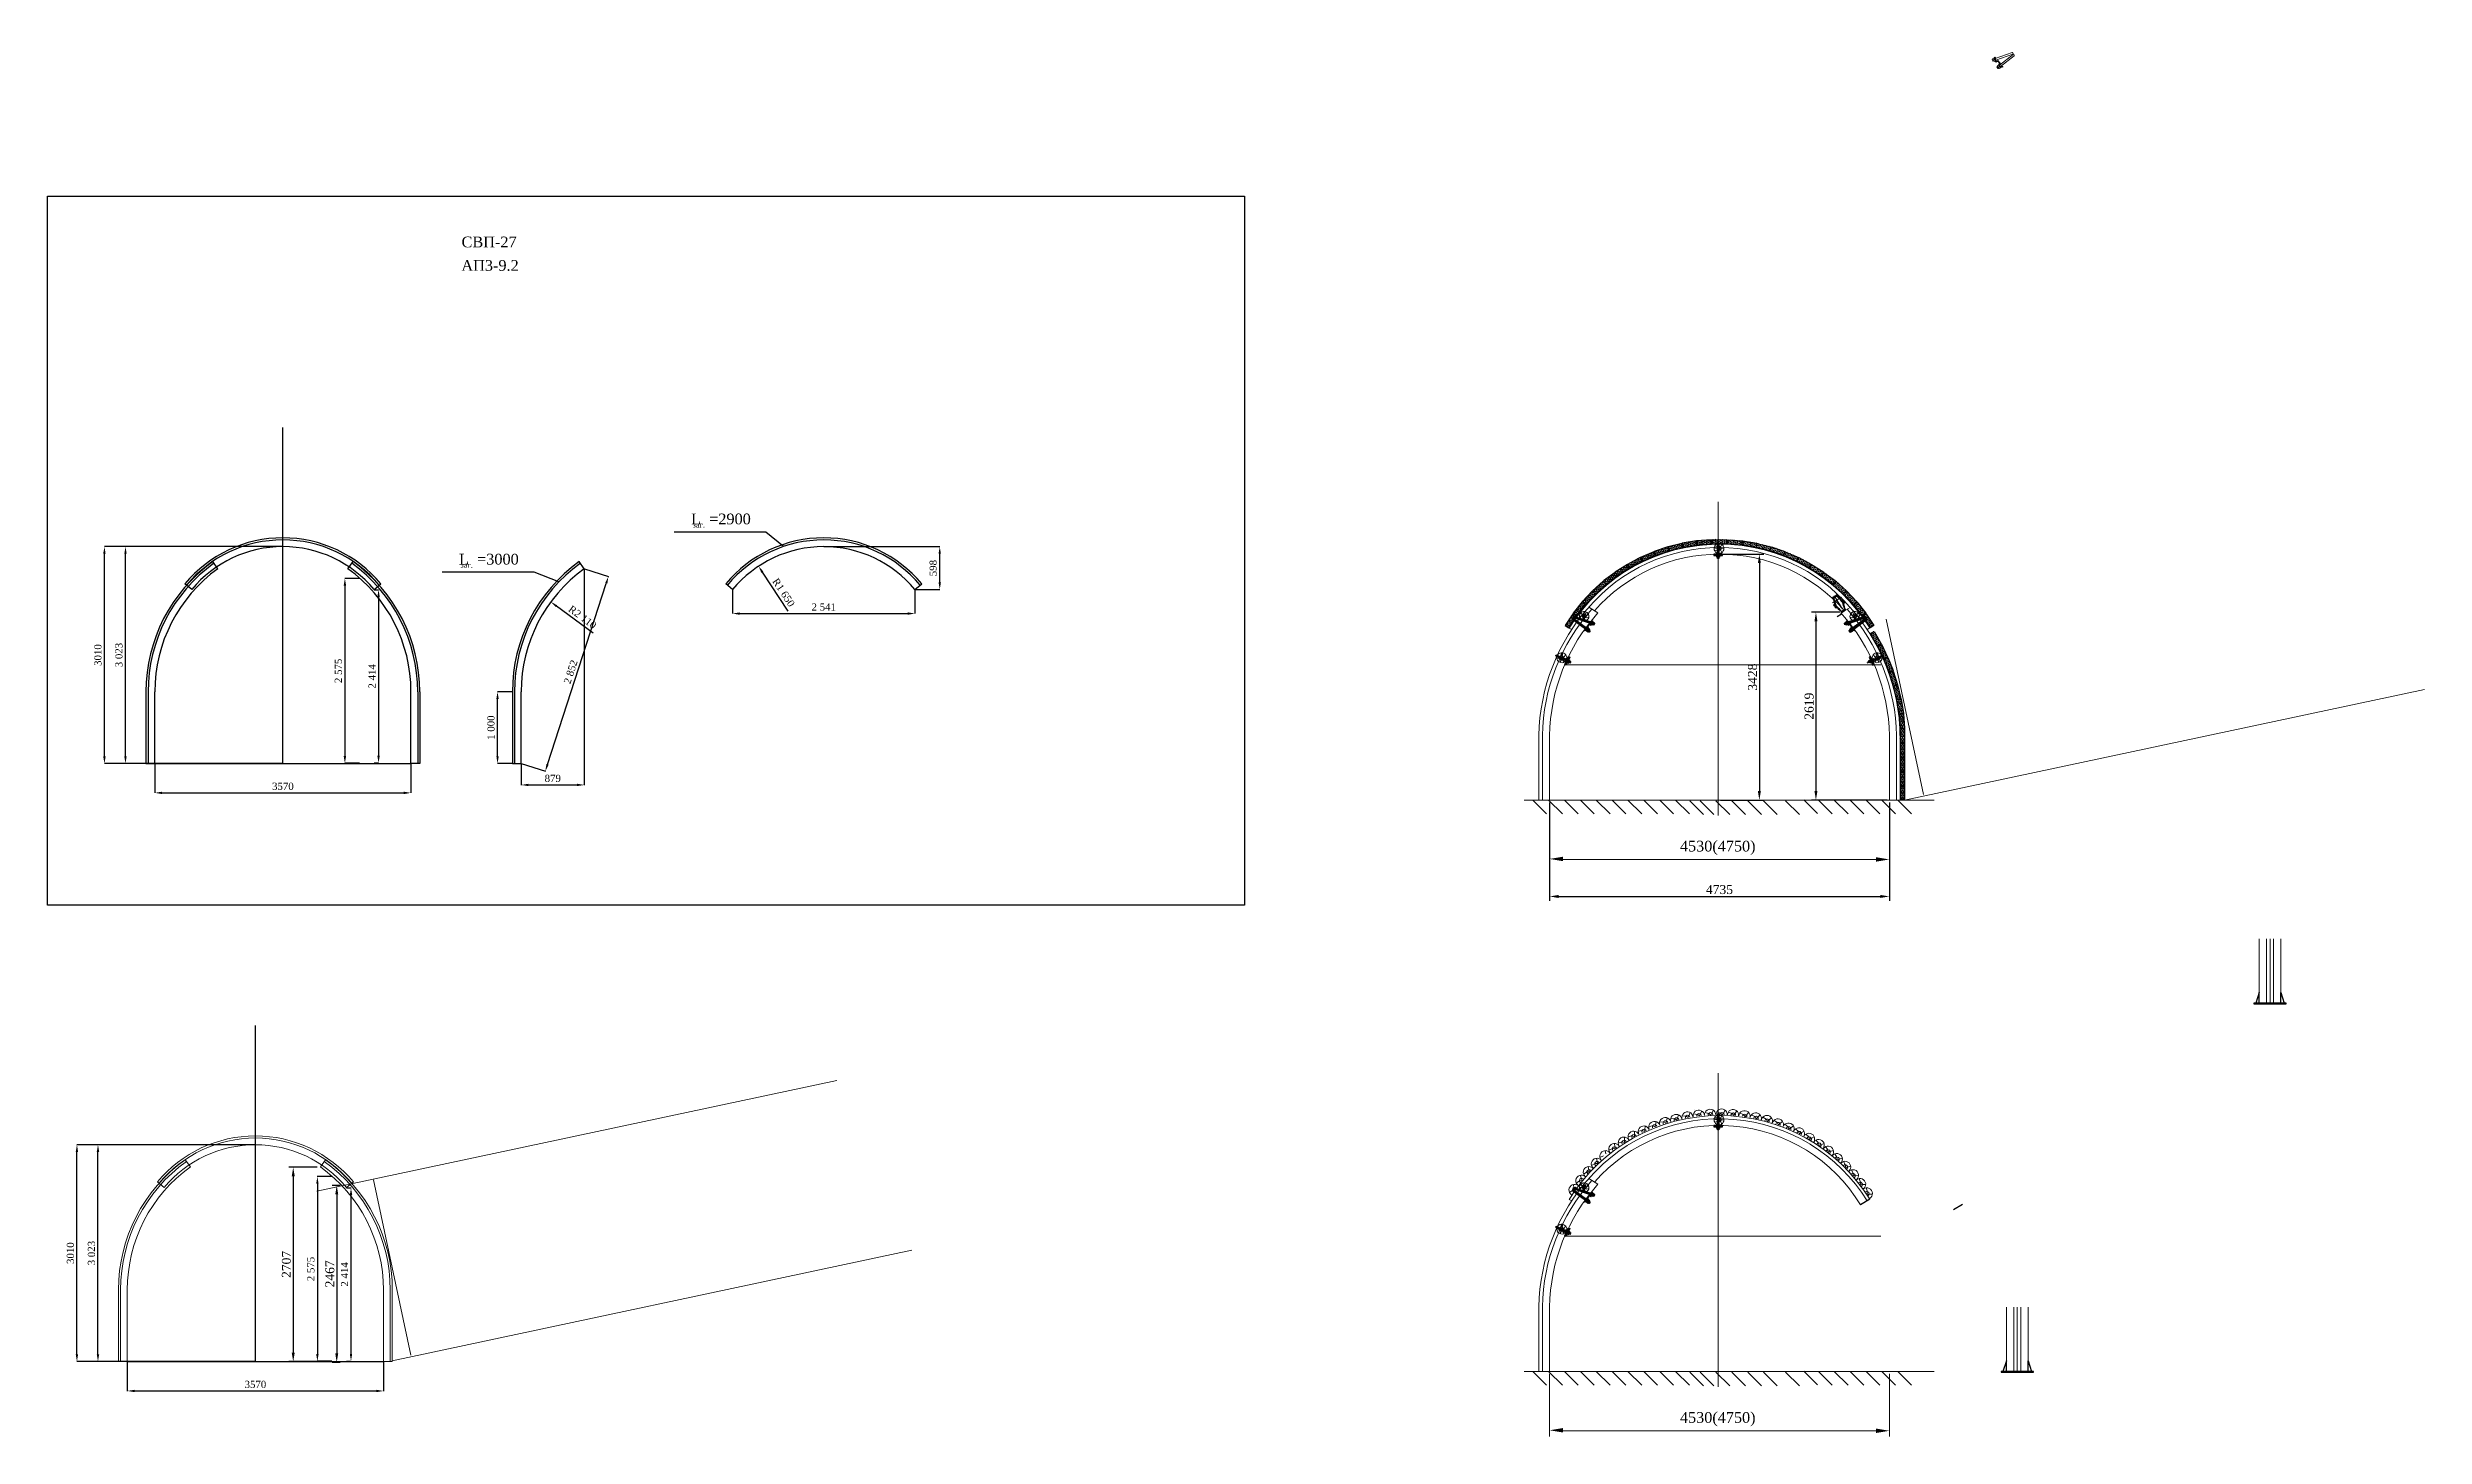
# Model space of a CAD drawing. Header units: millimetres. Extents: x -46762 to 217101, y -107409 to 31524.
# Drawn here: x 58106 to 91231, y 1049 to 20410 of the extents above; entities that cross this region are included whole.
import ezdxf

# ---------------------------------------------------------------- set-up
doc = ezdxf.new("R2010")
doc.units = ezdxf.units.MM
doc.linetypes.add('ACAD_ISO04W100', pattern=[30, 24, -3, 0, -3])
doc.layers.add('АП155', color=130, linetype='Continuous')
doc.styles.get("Standard").update_dxf_attribs({"font": 'TIMES.TTF'})
doc.dimstyles.new('ISO-25', dxfattribs={"dimscale": 50, "dimtxt": 2.5, "dimasz": 2.5, "dimexe": 1.25, "dimexo": 0.625, "dimtad": 1, "dimdec": 0, "dimtxsty": 'Standard', "dimcen": 2.5, "dimadec": 0, "dimazin": 0, "dimtfac": 1, "dimtdec": 0, "dimtmove": 0, "dimatfit": 3, "dimfxl": 1, "dimarcsym": 0})
doc.dimstyles.get("Standard").update_dxf_attribs({"dimtxt": 0.18, "dimasz": 0.18, "dimexe": 0.18, "dimexo": 0.0625, "dimgap": 0.09, "dimtad": 0, "dimtih": 1, "dimtoh": 1, "dimdec": 4, "dimzin": 0, "dimdsep": 46, "dimtxsty": 'Standard', "dimcen": 0.09, "dimadec": 0, "dimazin": 0, "dimtfac": 1, "dimtdec": 4, "dimtofl": 0, "dimtmove": 0, "dimatfit": 3, "dimfxl": 1, "dimtolj": 1, "dimtzin": 0, "dimarcsym": 0})

msp = doc.modelspace()

# ---------------------------------------------------------------- texts
for p in [(67095.63, 13718.54), (63861.78, 13157.92)]:
    msp.add_text('заг.', height=75).set_placement(p)
at = {"color": 7, "lineweight": 9}
for p in [(80854.66, 9203.57), (80854.66, 1239.38)]:
    msp.add_text('4530(4750)', height=149.54, dxfattribs=at).set_placement(p)
at = {"char_height": 150, "attachment_point": 5}
for s, insert in [('СВП-27', (64259.81, 17698.9)), ('АП3-9.2', (64273.02, 17371.23)), ('L  =2900', (67490.54, 13837.9)), ('L  =3000', (64256.7, 13277.28))]:
    msp.add_mtext(s, dxfattribs=dict(at, insert=insert))

# ---------------------------------------------------------------- blocks, each defined once
blk = doc.blocks.new('пзска2')
h = blk.add_hatch(color=9)
edge = h.paths.add_edge_path()
edge.add_line((79388, 12481), (79627, 12401))
edge.add_line((79627, 12401), (79619, 12379))
edge.add_line((79619, 12379), (79381, 12459))
edge.add_arc((79388, 12469), 12.2, 90.4648, 231.6592, ccw=False)
edge = h.paths.add_edge_path()
edge.add_line((79376, 12453), (79570, 12307))
edge.add_line((79570, 12307), (79556, 12289))
edge.add_line((79556, 12289), (79363, 12435))
edge.add_arc((79372, 12442), 12.1, 71.1276, 214.8727, ccw=False)
h = blk.add_hatch(color=9)
edge = h.paths.add_edge_path()
edge.add_arc((79628, 12421), 1.91, 52.9657, 133.1879)
edge.add_line((79626, 12422), (79623, 12419))
edge.add_arc((79624, 12417), 1.91, 133.1879, 232.9657)
edge.add_line((79623, 12416), (79629, 12411))
edge.add_arc((79628, 12410), 1.91, -18.6651, 52.9657, ccw=False)
edge.add_line((79630, 12409), (79615, 12366))
edge.add_arc((79612, 12367), 2.91, 257.4586, 341.307, ccw=False)
edge.add_line((79612, 12364), (79592, 12376))
edge.add_arc((79591, 12374), 1.91, 60.7198, 142.9657)
edge.add_line((79589, 12375), (79559, 12335))
edge.add_arc((79561, 12334), 1.91, 142.9657, 217.0077)
edge.add_line((79559, 12333), (79574, 12314))
edge.add_arc((79572, 12313), 1.91, -37.0343, 37.0077, ccw=False)
edge.add_line((79574, 12311), (79553, 12284))
edge.add_arc((79552, 12286), 1.91, 243.7588, 322.9657, ccw=False)
edge.add_line((79551, 12284), (79530, 12294))
edge.add_arc((79529, 12293), 1.74, 58.6765, 148.048)
edge.add_line((79528, 12294), (79523, 12287))
edge.add_arc((79524, 12285), 1.91, 142.9657, 232.9657)
edge.add_line((79523, 12284), (79527, 12281))
edge.add_arc((79528, 12283), 1.91, 232.9657, 322.9657)
edge.add_line((79529, 12281), (79530, 12283))
edge.add_arc((79532, 12281), 1.91, 63.7588, 142.9657, ccw=False)
edge.add_line((79533, 12283), (79554, 12273))
edge.add_arc((79554, 12274), 1.68, 236.893, 329.8315)
edge.add_line((79556, 12274), (79585, 12311))
edge.add_arc((79583, 12313), 1.91, 322.9657, 397.0077)
edge.add_line((79585, 12314), (79570, 12333))
edge.add_arc((79572, 12334), 1.91, 142.9657, 217.0077, ccw=False)
edge.add_line((79570, 12335), (79592, 12364))
edge.add_arc((79593, 12363), 1.91, 60.7198, 142.9657, ccw=False)
edge.add_line((79594, 12364), (79614, 12353))
edge.add_arc((79615, 12355), 1.91, 240.7198, 322.9657)
edge.add_line((79616, 12354), (79622, 12362))
edge.add_arc((79621, 12363), 1.91, 322.9657, 341.3349)
edge.add_line((79623, 12362), (79640, 12412))
edge.add_arc((79638, 12413), 1.91, 341.3349, 412.9657)
edge.add_line((79639, 12415), (79629, 12422))
edge = h.paths.add_edge_path(flags=16)
edge.add_arc((79621, 12363), 1.91, 322.9657, 341.3349)
edge.add_arc((79621, 12363), 1.91, 322.9657, 341.3349)
edge = h.paths.add_edge_path(flags=17)
edge.add_arc((79621, 12363), 1.91, 322.9657, 341.3349)
for points in [[(79584, 12310), (79599, 12299), (79572, 12263), (79557, 12275)], [(79593, 12290), (79605, 12281), (79591, 12262), (79579, 12272)], [(79638, 12408), (79657, 12402), (79642, 12360), (79624, 12366)], [(79653, 12392), (79646, 12371), (79661, 12365), (79669, 12387)]]:
    blk.add_hatch(color=9).paths.add_polyline_path(points)
at = {"color": 7}
for points in [[(79376, 12453), (79570, 12307), (79556, 12289), (79363, 12435)], [(79627, 12401), (79619, 12379), (79381, 12459)], [(79388, 12481), (79627, 12401)], [(79593, 12290), (79605, 12281), (79591, 12262), (79579, 12272), (79593, 12290)], [(79653, 12392), (79646, 12371), (79661, 12365), (79669, 12387), (79653, 12392)]]:
    blk.add_lwpolyline(points, dxfattribs=at)
at = {"color": 9, "linetype": 'ByBlock', "lineweight": 30}
blk.add_arc((79390, 12450), 32.1, 52.1742, 238.6492, dxfattribs=at)
at = {"layer": 'АП155', "color": 7, "lineweight": 9}
for p, q in [((79523, 12287), (79528, 12294)), ((79523, 12284), (79527, 12281)), ((79529, 12281), (79530, 12283)), ((79530, 12294), (79551, 12284)), ((79533, 12283), (79554, 12273)), ((79553, 12284), (79574, 12311)), ((79556, 12274), (79585, 12311)), ((79557, 12275), (79584, 12310)), ((79572, 12263), (79557, 12275)), ((79559, 12335), (79589, 12375)), ((79574, 12314), (79559, 12333)), ((79560, 12278), (79560, 12278)), ((79570, 12335), (79592, 12364)), ((79585, 12314), (79570, 12333)), ((79570, 12293), (79586, 12281)), ((79599, 12299), (79572, 12263)), ((79579, 12272), (79591, 12262)), ((79582, 12308), (79582, 12308)), ((79584, 12310), (79599, 12299)), ((79591, 12262), (79605, 12281)), ((79612, 12364), (79592, 12376)), ((79605, 12281), (79593, 12290)), ((79614, 12353), (79594, 12364)), ((79630, 12409), (79615, 12366)), ((79622, 12362), (79616, 12354)), ((79623, 12419), (79626, 12422)), ((79623, 12416), (79629, 12411)), ((79640, 12412), (79623, 12362)), ((79624, 12366), (79638, 12408)), ((79642, 12360), (79624, 12366)), ((79629, 12422), (79639, 12415)), ((79650, 12381), (79631, 12387)), ((79638, 12408), (79657, 12402)), ((79657, 12402), (79642, 12360)), ((79646, 12371), (79661, 12365)), ((79669, 12387), (79653, 12392)), ((79661, 12365), (79669, 12387))]:
    blk.add_line(p, q, dxfattribs=at)
for centre, radius, start, end in [((79372, 12442), 12.1, 71.1276, 214.8727), ((79388, 12469), 12.2, 90.4648, 231.6592), ((79524, 12285), 1.91, 142.9657, 232.9657), ((79528, 12283), 1.91, 232.9657, 322.9657), ((79529, 12293), 1.74, 58.6765, 148.048), ((79532, 12281), 1.91, 63.7588, 142.9657), ((79552, 12286), 1.91, 243.7588, 322.9657), ((79554, 12274), 1.68, 236.893, 329.8315), ((79561, 12334), 1.91, 142.9657, 217.0077), ((79572, 12334), 1.91, 142.9657, 217.0077), ((79572, 12313), 1.91, 322.9657, 37.0077), ((79583, 12313), 1.91, 322.9657, 37.0077), ((79591, 12374), 1.91, 60.7198, 142.9657), ((79593, 12363), 1.91, 60.7198, 142.9657), ((79612, 12367), 2.91, 257.4586, 341.307), ((79615, 12355), 1.91, 240.7198, 322.9657), ((79624, 12417), 1.91, 133.1879, 232.9657), ((79621, 12363), 1.91, 322.9657, 341.3349), ((79621, 12363), 1.91, 322.9657, 341.3349), ((79621, 12363), 1.91, 322.9657, 341.3349), ((79621, 12363), 1.91, 322.9657, 341.3349), ((79628, 12421), 1.91, 52.9657, 133.1879), ((79628, 12410), 1.91, 341.3349, 52.9657), ((79638, 12413), 1.91, 341.3349, 52.9657)]:
    blk.add_arc(centre, radius, start, end, dxfattribs=at)
blk = doc.blocks.new('ск16')
h = blk.add_hatch(color=9)
edge = h.paths.add_edge_path()
edge.add_line((76511, 28277), (76511, 28117))
edge.add_line((76511, 28117), (76495, 28117))
edge.add_line((76495, 28117), (76495, 28277))
edge.add_arc((76503, 28277), 8, 0, 180, ccw=False)
for points in [[(76563, 28117), (76443, 28117), (76443, 28097), (76563, 28097)], [(76522, 28097), (76522, 28075), (76484, 28075), (76484, 28097)], [(76495, 28075), (76511, 28075), (76511, 28057), (76495, 28057)]]:
    blk.add_hatch(color=9).paths.add_polyline_path(points)
at = {"color": 7}
for p, q in [((76495, 28117), (76495, 28277)), ((76511, 28117), (76511, 28277)), ((76443, 28117), (76443, 28097)), ((76563, 28117), (76443, 28117)), ((76443, 28097), (76563, 28097)), ((76495, 28075), (76495, 28057)), ((76511, 28075), (76511, 28057)), ((76563, 28097), (76563, 28117))]:
    blk.add_line(p, q, dxfattribs=at)
for points in [[(76511, 28277), (76511, 28117), (76495, 28117), (76495, 28277)], [(76503, 28097), (76522, 28097), (76522, 28075), (76484, 28075), (76484, 28097), (76522, 28097)], [(76522, 28097), (76522, 28075), (76484, 28075), (76484, 28097), (76522, 28097)], [(76495, 28075), (76511, 28075), (76511, 28057), (76495, 28057), (76495, 28075)]]:
    blk.add_lwpolyline(points, dxfattribs=at)
blk.add_arc((76503, 28277), 8, 0, 180, dxfattribs=at)
blk = doc.blocks.new('затягон')
h = blk.add_hatch()
h.set_pattern_fill('TRIANG', scale=3, style=0)
h.paths.add_polyline_path([(77132, 10756), (77132, 10556), (77192, 10556), (77192, 10756)])
at = {"color": 7}
blk.add_lwpolyline([(77132, 10756), (77132, 10556), (77192, 10556), (77192, 10756), (77132, 10756)], dxfattribs=at)
blk = doc.blocks.new('*D208')
at = {"color": 0, "lineweight": -2}
for p, q in [((79038, 9888), (79038, 8515)), ((83774, 9888), (83774, 8515)), ((79163, 8577), (83649, 8577))]:
    blk.add_line(p, q, dxfattribs=at)
at = {"color": 0, "lineweight": 13}
for points in [[(79163, 8598), (79163, 8556), (79038, 8577)], [(83649, 8598), (83649, 8556), (83774, 8577)]]:
    blk.add_solid(points, dxfattribs=at)
at = {"layer": 'Defpoints', "color": 0, "lineweight": 13}
for p in [(79038, 9920), (83774, 9920), (83774, 8577)]:
    blk.add_point(p, dxfattribs=at)
at = {"color": 0, "lineweight": 13, "insert": (81406, 8672), "char_height": 125, "attachment_point": 5}
blk.add_mtext('4735', dxfattribs=at)
blk = doc.blocks.new('*D209')
at = {"color": 0, "lineweight": -2}
for p, q in [((81420, 13348), (82025, 13348)), ((81962, 13223), (81962, 10045)), ((81420, 9920), (82025, 9920))]:
    blk.add_line(p, q, dxfattribs=at)
at = {"color": 0, "lineweight": 13}
for points in [[(81941, 13223), (81983, 13223), (81962, 13348)], [(81941, 10045), (81983, 10045), (81962, 9920)]]:
    blk.add_solid(points, dxfattribs=at)
at = {"layer": 'Defpoints', "color": 0, "lineweight": 13}
for p in [(81388, 13348), (81388, 9920), (81962, 9920)]:
    blk.add_point(p, dxfattribs=at)
at = {"color": 0, "lineweight": 13, "insert": (81867, 11634), "char_height": 125, "attachment_point": 5, "rotation": 90}
blk.add_mtext('3428', dxfattribs=at)
blk = doc.blocks.new('*D210')
at = {"color": 0, "lineweight": -2}
for p, q in [((83082, 12538), (82688, 12538)), ((82750, 12413), (82750, 10045)), ((83742, 9920), (82688, 9920))]:
    blk.add_line(p, q, dxfattribs=at)
at = {"color": 0, "lineweight": 13}
for points in [[(82730, 12413), (82771, 12413), (82750, 12538)], [(82730, 10045), (82771, 10045), (82750, 9920)]]:
    blk.add_solid(points, dxfattribs=at)
at = {"layer": 'Defpoints', "color": 0, "lineweight": 13}
for p in [(83113, 12538), (82750, 9920), (83774, 9920)]:
    blk.add_point(p, dxfattribs=at)
at = {"color": 0, "lineweight": 13, "insert": (82655, 11229), "char_height": 125, "attachment_point": 5, "rotation": 90}
blk.add_mtext('2619', dxfattribs=at)
blk = doc.blocks.new('бабан')
at = {"color": 7, "lineweight": 0}
for p, q in [((84214, 13214), (84355, 13263)), ((84236, 13278), (84240, 13292)), ((84236, 13274), (84242, 13292)), ((84236, 13283), (84238, 13291)), ((84237, 13265), (84245, 13294)), ((84237, 13260), (84247, 13294)), ((84237, 13269), (84243, 13293)), ((84238, 13256), (84249, 13295)), ((84238, 13251), (84244, 13271)), ((84239, 13247), (84244, 13266)), ((84239, 13243), (84244, 13262)), ((84239, 13238), (84245, 13257)), ((84240, 13234), (84245, 13252)), ((84246, 13278), (84251, 13295)), ((84248, 13280), (84253, 13296)), ((84250, 13281), (84254, 13297)), ((84252, 13282), (84256, 13297)), ((84254, 13283), (84258, 13298)), ((84256, 13283), (84260, 13299)), ((84257, 13284), (84262, 13299)), ((84259, 13285), (84264, 13300)), ((84261, 13285), (84265, 13301)), ((84263, 13286), (84267, 13301)), ((84265, 13287), (84269, 13302)), ((84267, 13287), (84271, 13302)), ((84268, 13288), (84273, 13303)), ((84270, 13288), (84275, 13304)), ((84272, 13289), (84276, 13304)), ((84274, 13290), (84278, 13305)), ((84276, 13290), (84280, 13306)), ((84278, 13291), (84282, 13306)), ((84279, 13292), (84284, 13307)), ((84281, 13292), (84286, 13307)), ((84283, 13293), (84287, 13308)), ((84285, 13293), (84289, 13308)), ((84287, 13294), (84291, 13308)), ((84288, 13294), (84292, 13307)), ((84290, 13294), (84293, 13306)), ((84291, 13293), (84295, 13305)), ((84293, 13292), (84296, 13303)), ((84294, 13291), (84297, 13301)), ((84295, 13290), (84298, 13299)), ((84297, 13288), (84299, 13298)), ((84298, 13287), (84300, 13296)), ((84299, 13285), (84302, 13294)), ((84300, 13283), (84303, 13292)), ((84301, 13282), (84304, 13291)), ((84302, 13280), (84305, 13289)), ((84304, 13278), (84306, 13287)), ((84305, 13277), (84307, 13285)), ((84306, 13275), (84308, 13284)), ((84307, 13273), (84310, 13282)), ((84308, 13271), (84311, 13280)), ((84309, 13270), (84312, 13278)), ((84311, 13268), (84313, 13277)), ((84312, 13266), (84314, 13275)), ((84313, 13264), (84315, 13273)), ((84314, 13263), (84316, 13271)), ((84315, 13261), (84318, 13269)), ((84316, 13259), (84319, 13268)), ((84317, 13257), (84320, 13266)), ((84319, 13255), (84321, 13264)), ((84320, 13254), (84322, 13262)), ((84321, 13252), (84323, 13261)), ((84322, 13250), (84324, 13259)), ((84323, 13248), (84326, 13257)), ((84324, 13246), (84327, 13255)), ((84325, 13244), (84328, 13253)), ((84326, 13243), (84329, 13252)), ((84228, 13182), (84230, 13189)), ((84229, 13179), (84232, 13190)), ((84230, 13172), (84236, 13191)), ((84230, 13175), (84234, 13190)), ((84231, 13168), (84238, 13191)), ((84232, 13165), (84239, 13192)), ((84233, 13163), (84241, 13193)), ((84234, 13162), (84249, 13214)), ((84235, 13156), (84260, 13138)), ((84236, 13161), (84249, 13210)), ((84236, 13159), (84277, 13129)), ((84236, 13158), (84279, 13126)), ((84236, 13154), (84258, 13137)), ((84237, 13161), (84250, 13206)), ((84237, 13160), (84275, 13133)), ((84237, 13151), (84257, 13136)), ((84239, 13161), (84250, 13202)), ((84239, 13161), (84273, 13136)), ((84239, 13147), (84255, 13136)), ((84240, 13230), (84245, 13248)), ((84240, 13144), (84253, 13135)), ((84241, 13225), (84246, 13243)), ((84241, 13221), (84246, 13239)), ((84241, 13162), (84251, 13198)), ((84241, 13162), (84271, 13140)), ((84242, 13217), (84247, 13234)), ((84242, 13213), (84247, 13230)), ((84242, 13209), (84247, 13226)), ((84242, 13162), (84252, 13194)), ((84242, 13162), (84269, 13143)), ((84242, 13141), (84251, 13135)), ((84243, 13205), (84248, 13222)), ((84243, 13200), (84248, 13218)), ((84244, 13163), (84252, 13191)), ((84244, 13163), (84268, 13146)), ((84244, 13138), (84249, 13134)), ((84246, 13164), (84253, 13187)), ((84246, 13164), (84266, 13149)), ((84248, 13164), (84253, 13183)), ((84248, 13164), (84264, 13153)), ((84250, 13165), (84254, 13180)), ((84250, 13165), (84262, 13156)), ((84252, 13166), (84255, 13176)), ((84252, 13165), (84260, 13159)), ((84254, 13167), (84255, 13173)), ((84254, 13166), (84259, 13162)), ((84267, 13133), (84281, 13122)), ((84269, 13130), (84283, 13119)), ((84271, 13126), (84286, 13115)), ((84273, 13122), (84288, 13112)), ((84275, 13119), (84290, 13108)), ((84278, 13115), (84292, 13105)), ((84280, 13112), (84295, 13101)), ((84282, 13108), (84297, 13097)), ((84285, 13104), (84300, 13093)), ((84287, 13101), (84302, 13089)), ((84289, 13097), (84305, 13086)), ((84292, 13093), (84308, 13082)), ((84294, 13090), (84311, 13078)), ((84296, 13086), (84329, 13062)), ((84299, 13082), (84327, 13062)), ((84301, 13079), (84326, 13061)), ((84304, 13075), (84324, 13060)), ((84306, 13071), (84322, 13060)), ((84309, 13067), (84320, 13059)), ((84311, 13063), (84318, 13059)), ((84317, 13073), (84331, 13063)), ((84320, 13073), (84333, 13063)), ((84322, 13073), (84335, 13064)), ((84324, 13074), (84337, 13065)), ((84326, 13075), (84338, 13065)), ((84327, 13075), (84340, 13066)), ((84328, 13241), (84330, 13250)), ((84329, 13239), (84331, 13248)), ((84329, 13076), (84342, 13067)), ((84330, 13237), (84332, 13246)), ((84331, 13235), (84334, 13244)), ((84331, 13077), (84344, 13067)), ((84332, 13233), (84335, 13242)), ((84333, 13231), (84336, 13241)), ((84333, 13077), (84346, 13068)), ((84334, 13229), (84337, 13239)), ((84335, 13227), (84338, 13237)), ((84335, 13078), (84348, 13068)), ((84336, 13226), (84339, 13235)), ((84337, 13078), (84349, 13069)), ((84338, 13224), (84340, 13233)), ((84338, 13079), (84351, 13070)), ((84339, 13222), (84341, 13231)), ((84340, 13220), (84343, 13230)), ((84340, 13080), (84353, 13070)), ((84341, 13218), (84344, 13229)), ((84342, 13216), (84346, 13229)), ((84342, 13080), (84355, 13071)), ((84343, 13214), (84347, 13229)), ((84344, 13212), (84349, 13230)), ((84344, 13081), (84357, 13072)), ((84345, 13210), (84351, 13231)), ((84346, 13208), (84353, 13231)), ((84346, 13082), (84359, 13072)), ((84347, 13206), (84355, 13232)), ((84348, 13204), (84357, 13233)), ((84348, 13082), (84360, 13073)), ((84349, 13083), (84362, 13074)), ((84350, 13202), (84358, 13233)), ((84351, 13202), (84360, 13232)), ((84351, 13197), (84377, 13179)), ((84351, 13195), (84376, 13178)), ((84351, 13084), (84364, 13074)), ((84352, 13199), (84378, 13180)), ((84352, 13193), (84374, 13177)), ((84352, 13191), (84372, 13176)), ((84352, 13189), (84370, 13176)), ((84353, 13201), (84361, 13232)), ((84353, 13200), (84379, 13181)), ((84353, 13186), (84368, 13175)), ((84353, 13184), (84366, 13174)), ((84353, 13084), (84366, 13075)), ((84354, 13201), (84362, 13230)), ((84354, 13201), (84379, 13183)), ((84354, 13182), (84365, 13174)), ((84354, 13180), (84364, 13172)), ((84354, 13177), (84363, 13171)), ((84355, 13175), (84363, 13169)), ((84355, 13173), (84363, 13167)), ((84355, 13171), (84363, 13165)), ((84355, 13085), (84368, 13075)), ((84356, 13202), (84364, 13228)), ((84356, 13202), (84378, 13186)), ((84357, 13085), (84369, 13076)), ((84358, 13202), (84365, 13226)), ((84358, 13202), (84378, 13188)), ((84358, 13086), (84370, 13078)), ((84360, 13203), (84366, 13224)), ((84360, 13203), (84377, 13190)), ((84360, 13087), (84371, 13079)), ((84361, 13121), (84368, 13116)), ((84361, 13119), (84369, 13114)), ((84361, 13117), (84369, 13112)), ((84361, 13088), (84371, 13081)), ((84362, 13204), (84367, 13222)), ((84362, 13203), (84377, 13192)), ((84362, 13115), (84369, 13110)), ((84362, 13113), (84369, 13108)), ((84362, 13111), (84369, 13106)), ((84362, 13109), (84370, 13104)), ((84362, 13107), (84370, 13101)), ((84362, 13105), (84370, 13099)), ((84362, 13103), (84370, 13097)), ((84362, 13091), (84371, 13085)), ((84362, 13090), (84371, 13083)), ((84363, 13204), (84368, 13220)), ((84363, 13204), (84376, 13195)), ((84363, 13101), (84370, 13095)), ((84363, 13099), (84370, 13093)), ((84363, 13097), (84371, 13091)), ((84363, 13095), (84371, 13089)), ((84363, 13093), (84371, 13087)), ((84365, 13205), (84369, 13218)), ((84365, 13205), (84376, 13197)), ((84367, 13206), (84370, 13216)), ((84367, 13205), (84376, 13199)), ((84369, 13206), (84371, 13214)), ((84369, 13206), (84375, 13201))]:
    blk.add_line(p, q, dxfattribs=at)
at = {"color": 7, "lineweight": 30}
for p, q in [((84239, 13292), (84287, 13308)), ((84251, 13282), (84284, 13293)), ((84231, 13166), (84228, 13184)), ((84231, 13189), (84240, 13192)), ((84236, 13153), (84244, 13137)), ((84302, 13032), (84236, 13009)), ((84239, 13161), (84251, 13166)), ((84239, 13161), (84251, 13165)), ((84250, 13134), (84259, 13137)), ((84320, 13059), (84367, 13075)), ((84322, 13074), (84356, 13085)), ((84347, 13229), (84356, 13232)), ((84355, 13201), (84367, 13206)), ((84355, 13201), (84367, 13205)), ((84371, 13214), (84362, 13230)), ((84366, 13174), (84375, 13178)), ((84375, 13201), (84379, 13183))]:
    blk.add_line(p, q, dxfattribs=at)
at = {"color": 7, "linetype": 'ACAD_ISO04W100'}
blk.add_line((84343, 13068), (84262, 13303), dxfattribs=at)
at = {"color": 7, "lineweight": 30}
for centre, radius, start, end in [((84241, 13286), 6, 107.6549, 184.2878), ((86186, 13427), 1956, 184.15, 186.7321), ((84254, 13272), 10, 105.3999, 182.5132), ((84983, 13307), 740, 182.7272, 190.4881), ((84288, 13284), 10, 35.5837, 112.6971), ((84289, 13302), 6, 33.8091, 110.442), ((82671, 12213), 1956, 31.3648, 33.9469), ((83692, 12861), 740, 27.6088, 35.3698), ((84233, 13185), 5, 108.6112, 191.6896), ((84237, 13167), 6, 189.0314, 289.6425), ((84241, 13156), 6, 108.4544, 209.0656), ((84239, 13197), 5, 289.0485, 7.2953), ((84249, 13139), 5, 206.4073, 289.4857), ((84249, 13171), 6, 289.0485, 10.8592), ((84253, 13160), 6, 27.2377, 109.0485), ((84914, 13505), 740, 207.6088, 215.3698), ((84261, 13133), 5, 30.8016, 109.0485), ((85935, 14154), 1956, 211.3648, 213.9469), ((84319, 13083), 10, 215.5837, 292.6971), ((84318, 13065), 6, 213.8091, 290.442), ((84346, 13234), 5, 210.8016, 289.0485), ((84353, 13207), 6, 207.2377, 289.0485), ((84357, 13196), 6, 109.0485, 190.8592), ((83624, 13060), 740, 2.7272, 10.4881), ((84353, 13095), 10, 285.3999, 2.5132), ((84358, 13228), 5, 26.4073, 109.4857), ((84368, 13170), 5, 109.0485, 187.2953), ((82420, 12940), 1956, 4.15, 6.7321), ((84365, 13211), 6, 288.4544, 29.0656), ((84369, 13200), 6, 9.0314, 109.6425), ((84365, 13081), 6, 287.6549, 4.2878), ((84374, 13182), 5, 288.6112, 11.6896)]:
    blk.add_arc(centre, radius, start, end, dxfattribs=at)
blk = doc.blocks.new('*D212')
at = {"color": 0, "lineweight": -2}
for p, q in [((61385, 13453), (59191, 13453)), ((59192, 10530), (59192, 13353)), ((61385, 10430), (59191, 10430))]:
    blk.add_line(p, q, dxfattribs=at)
at = {"color": 0, "lineweight": 13}
for points in [[(59176, 13353), (59209, 13353), (59192, 13453)], [(59176, 10530), (59209, 10530), (59192, 10430)]]:
    blk.add_solid(points, dxfattribs=at)
at = {"layer": 'Defpoints', "color": 0, "lineweight": 13}
for p in [(59192, 13453), (61386, 13453), (61386, 10430)]:
    blk.add_point(p, dxfattribs=at)
at = {"color": 0, "insert": (59101, 11942), "char_height": 100, "attachment_point": 5, "rotation": 90}
blk.add_mtext('\\A1;3\xa0023', dxfattribs=at)
blk = doc.blocks.new('*D213')
at = {"color": 0, "lineweight": -2}
for p, q in [((59601, 10430), (59601, 10019)), ((63171, 10430), (63171, 10019)), ((59701, 10021), (63071, 10021))]:
    blk.add_line(p, q, dxfattribs=at)
at = {"color": 0, "lineweight": 13}
for points in [[(59701, 10037), (59701, 10004), (59601, 10021)], [(63071, 10037), (63071, 10004), (63171, 10021)]]:
    blk.add_solid(points, dxfattribs=at)
at = {"layer": 'Defpoints', "color": 0, "lineweight": 13}
for p in [(59601, 10430), (63171, 10430), (63171, 10021)]:
    blk.add_point(p, dxfattribs=at)
at = {"color": 0, "insert": (61386, 10112), "char_height": 100, "attachment_point": 5}
blk.add_mtext('\\A1;3570', dxfattribs=at)
blk = doc.blocks.new('*D214')
at = {"color": 0, "lineweight": -2}
for p, q in [((61385, 13453), (58898, 13453)), ((58899, 10530), (58899, 13353)), ((61385, 10430), (58898, 10430))]:
    blk.add_line(p, q, dxfattribs=at)
at = {"color": 0, "lineweight": 13}
for points in [[(58882, 13353), (58916, 13353), (58899, 13453)], [(58882, 10530), (58916, 10530), (58899, 10430)]]:
    blk.add_solid(points, dxfattribs=at)
at = {"layer": 'Defpoints', "color": 0, "lineweight": 13}
for p in [(58899, 13453), (61385, 13453), (61386, 10430)]:
    blk.add_point(p, dxfattribs=at)
at = {"color": 0, "insert": (58808, 11942), "char_height": 100, "attachment_point": 5, "rotation": 90}
blk.add_mtext('\\A1;3010', dxfattribs=at)
blk = doc.blocks.new('*D215')
at = {"color": 0, "lineweight": -2}
for p, q in [((64584, 11430), (64376, 11430)), ((64377, 10530), (64377, 11330)), ((64584, 10430), (64376, 10430))]:
    blk.add_line(p, q, dxfattribs=at)
at = {"color": 0, "lineweight": 13}
for points in [[(64361, 11330), (64394, 11330), (64377, 11430)], [(64361, 10530), (64394, 10530), (64377, 10430)]]:
    blk.add_solid(points, dxfattribs=at)
at = {"layer": 'Defpoints', "color": 0, "lineweight": 13}
for p in [(64377, 11430), (64584, 11430), (64584, 10430)]:
    blk.add_point(p, dxfattribs=at)
at = {"color": 0, "insert": (64286, 10930), "char_height": 100, "attachment_point": 5, "rotation": 90}
blk.add_mtext('\\A1;1\xa0000', dxfattribs=at)
blk = doc.blocks.new('*D216')
at = {"color": 0, "lineweight": -2}
for p, q in [((65586, 13144), (65586, 10130)), ((64707, 10430), (64707, 10130)), ((64807, 10131), (65486, 10131))]:
    blk.add_line(p, q, dxfattribs=at)
at = {"color": 0, "lineweight": 13}
for points in [[(64807, 10148), (64807, 10115), (64707, 10131)], [(65486, 10148), (65486, 10115), (65586, 10131)]]:
    blk.add_solid(points, dxfattribs=at)
at = {"layer": 'Defpoints', "color": 0, "lineweight": 13}
for p in [(65586, 13144), (64707, 10430), (65586, 10131)]:
    blk.add_point(p, dxfattribs=at)
at = {"color": 0, "insert": (65147, 10222), "char_height": 100, "attachment_point": 5}
blk.add_mtext('\\A1;879', dxfattribs=at)
blk = doc.blocks.new('*D217')
at = {"color": 0, "lineweight": -2}
for p, q in [((65074, 10417), (65891, 12940)), ((65587, 13144), (65923, 13035)), ((64708, 10430), (65045, 10321))]:
    blk.add_line(p, q, dxfattribs=at)
at = {"color": 0, "lineweight": 13}
for points in [[(65876, 12945), (65907, 12935), (65922, 13035)], [(65058, 10422), (65090, 10412), (65043, 10322)]]:
    blk.add_solid(points, dxfattribs=at)
at = {"layer": 'Defpoints', "color": 0, "lineweight": 13}
for p in [(65586, 13144), (65922, 13035), (64707, 10430)]:
    blk.add_point(p, dxfattribs=at)
at = {"color": 0, "insert": (65396, 11707), "char_height": 100, "attachment_point": 5, "rotation": 72.0523}
blk.add_mtext('\\A1;2\xa0852', dxfattribs=at)
blk = doc.blocks.new('*D218')
at = {"color": 0, "lineweight": -2}
blk.add_line((65710, 12247), (65200, 12623), dxfattribs=at)
at = {"color": 0, "lineweight": 13}
blk.add_solid([(65210, 12636), (65190, 12609), (65120, 12682)], dxfattribs=at)
at = {"layer": 'Defpoints', "color": 0, "lineweight": 13}
for p in [(65120, 12682), (66818, 11430)]:
    blk.add_point(p, dxfattribs=at)
at = {"color": 0, "insert": (65561, 12470), "char_height": 100, "attachment_point": 5, "rotation": 323.612}
blk.add_mtext('\\A1;R2\xa0110', dxfattribs=at)
blk = doc.blocks.new('*D219')
at = {"color": 0, "lineweight": -2}
for p, q in [((67653, 12855), (67653, 12519)), ((70194, 12855), (70194, 12519)), ((67753, 12520), (70094, 12520))]:
    blk.add_line(p, q, dxfattribs=at)
at = {"color": 0, "lineweight": 13}
for points in [[(67753, 12537), (67753, 12503), (67653, 12520)], [(70094, 12537), (70094, 12503), (70194, 12520)]]:
    blk.add_solid(points, dxfattribs=at)
at = {"layer": 'Defpoints', "color": 0, "lineweight": 13}
for p in [(67653, 12856), (70194, 12856), (70194, 12520)]:
    blk.add_point(p, dxfattribs=at)
at = {"color": 0, "insert": (68923, 12611), "char_height": 100, "attachment_point": 5}
blk.add_mtext('\\A1;2\xa0541', dxfattribs=at)
blk = doc.blocks.new('*D220')
at = {"color": 0, "lineweight": -2}
for p, q in [((68924, 13453), (70541, 13453)), ((70540, 12955), (70540, 13353)), ((70194, 12855), (70541, 12855))]:
    blk.add_line(p, q, dxfattribs=at)
at = {"color": 0, "lineweight": 13}
for points in [[(70523, 13353), (70556, 13353), (70540, 13453)], [(70523, 12955), (70556, 12955), (70540, 12855)]]:
    blk.add_solid(points, dxfattribs=at)
at = {"layer": 'Defpoints', "color": 0, "lineweight": 13}
for p in [(68923, 13453), (70540, 13453), (70194, 12855)]:
    blk.add_point(p, dxfattribs=at)
at = {"color": 0, "insert": (70449, 13154), "char_height": 100, "attachment_point": 5, "rotation": 90}
blk.add_mtext('\\A1;598', dxfattribs=at)
blk = doc.blocks.new('*D221')
at = {"color": 0, "lineweight": -2}
blk.add_line((68427, 12554), (68069, 13096), dxfattribs=at)
at = {"color": 0, "lineweight": 13}
blk.add_solid([(68083, 13106), (68055, 13087), (68014, 13180)], dxfattribs=at)
at = {"layer": 'Defpoints', "color": 0, "lineweight": 13}
for p in [(68014, 13180), (68923, 11803)]:
    blk.add_point(p, dxfattribs=at)
at = {"color": 0, "insert": (68364, 12814), "char_height": 100, "attachment_point": 5, "rotation": 303.4449}
blk.add_mtext('\\A1;R1\xa0650', dxfattribs=at)
blk = doc.blocks.new('*D222')
at = {"color": 0, "lineweight": -2}
for p, q in [((62453, 13009), (62249, 13009)), ((62250, 12909), (62250, 10534)), ((62453, 10434), (62249, 10434))]:
    blk.add_line(p, q, dxfattribs=at)
at = {"color": 0, "lineweight": 13}
for points in [[(62233, 12909), (62267, 12909), (62250, 13009)], [(62233, 10534), (62267, 10534), (62250, 10434)]]:
    blk.add_solid(points, dxfattribs=at)
at = {"layer": 'Defpoints', "color": 0, "lineweight": 13}
for p in [(62453, 13009), (62250, 10434), (62453, 10434)]:
    blk.add_point(p, dxfattribs=at)
at = {"color": 0, "insert": (62159, 11721), "char_height": 100, "attachment_point": 5, "rotation": 90}
blk.add_mtext('\\A1;2\xa0575', dxfattribs=at)
blk = doc.blocks.new('*D223')
at = {"color": 0, "lineweight": -2}
for p, q in [((62656, 12852), (62720, 12852)), ((62719, 12752), (62719, 10538)), ((62656, 10438), (62720, 10438))]:
    blk.add_line(p, q, dxfattribs=at)
at = {"color": 0, "lineweight": 13}
for points in [[(62702, 12752), (62736, 12752), (62719, 12852)], [(62702, 10538), (62736, 10538), (62719, 10438)]]:
    blk.add_solid(points, dxfattribs=at)
at = {"layer": 'Defpoints', "color": 0, "lineweight": 13}
for p in [(62656, 12852), (62656, 10438), (62719, 10438)]:
    blk.add_point(p, dxfattribs=at)
at = {"color": 0, "insert": (62629, 11645), "char_height": 100, "attachment_point": 5, "rotation": 90}
blk.add_mtext('\\A1;2\xa0414', dxfattribs=at)
blk = doc.blocks.new('*D224')
at = {"color": 0, "lineweight": -2}
for p, q in [((61002, 5116), (58808, 5116)), ((58809, 2194), (58809, 5016)), ((61002, 2094), (58808, 2094))]:
    blk.add_line(p, q, dxfattribs=at)
at = {"color": 0, "lineweight": 13}
for points in [[(58792, 5016), (58826, 5016), (58809, 5116)], [(58792, 2194), (58826, 2194), (58809, 2094)]]:
    blk.add_solid(points, dxfattribs=at)
at = {"layer": 'Defpoints', "color": 0, "lineweight": 13}
for p in [(58809, 5116), (61003, 5116), (61003, 2094)]:
    blk.add_point(p, dxfattribs=at)
at = {"color": 0, "insert": (58718, 3605), "char_height": 100, "attachment_point": 5, "rotation": 90}
blk.add_mtext('\\A1;3\xa0023', dxfattribs=at)
blk = doc.blocks.new('*D225')
at = {"color": 0, "lineweight": -2}
for p, q in [((59218, 2093), (59218, 1683)), ((62788, 2093), (62788, 1683)), ((59318, 1684), (62688, 1684))]:
    blk.add_line(p, q, dxfattribs=at)
at = {"color": 0, "lineweight": 13}
for points in [[(59318, 1700), (59318, 1667), (59218, 1684)], [(62688, 1700), (62688, 1667), (62788, 1684)]]:
    blk.add_solid(points, dxfattribs=at)
at = {"layer": 'Defpoints', "color": 0, "lineweight": 13}
for p in [(59218, 2094), (62788, 2094), (62788, 1684)]:
    blk.add_point(p, dxfattribs=at)
at = {"color": 0, "insert": (61003, 1775), "char_height": 100, "attachment_point": 5}
blk.add_mtext('\\A1;3570', dxfattribs=at)
blk = doc.blocks.new('*D226')
at = {"color": 0, "lineweight": -2}
for p, q in [((61001, 5116), (58514, 5116)), ((58516, 2194), (58516, 5016)), ((61002, 2094), (58514, 2094))]:
    blk.add_line(p, q, dxfattribs=at)
at = {"color": 0, "lineweight": 13}
for points in [[(58499, 5016), (58532, 5016), (58516, 5116)], [(58499, 2194), (58532, 2194), (58516, 2094)]]:
    blk.add_solid(points, dxfattribs=at)
at = {"layer": 'Defpoints', "color": 0, "lineweight": 13}
for p in [(58516, 5116), (61002, 5116), (61003, 2094)]:
    blk.add_point(p, dxfattribs=at)
at = {"color": 0, "insert": (58425, 3605), "char_height": 100, "attachment_point": 5, "rotation": 90}
blk.add_mtext('\\A1;3010', dxfattribs=at)
blk = doc.blocks.new('*D227')
at = {"color": 0, "lineweight": -2}
for p, q in [((62069, 4672), (61865, 4672)), ((61867, 4572), (61867, 2197)), ((62069, 2097), (61865, 2097))]:
    blk.add_line(p, q, dxfattribs=at)
at = {"color": 0, "lineweight": 13}
for points in [[(61850, 4572), (61883, 4572), (61867, 4672)], [(61850, 2197), (61883, 2197), (61867, 2097)]]:
    blk.add_solid(points, dxfattribs=at)
at = {"layer": 'Defpoints', "color": 0, "lineweight": 13}
for p in [(62070, 4672), (61867, 2097), (62070, 2097)]:
    blk.add_point(p, dxfattribs=at)
at = {"color": 0, "insert": (61776, 3384), "char_height": 100, "attachment_point": 5, "rotation": 90}
blk.add_mtext('\\A1;2\xa0575', dxfattribs=at)
blk = doc.blocks.new('*D228')
at = {"color": 0, "lineweight": -2}
for p, q in [((62273, 4515), (62337, 4515)), ((62335, 4415), (62335, 2201)), ((62273, 2101), (62337, 2101))]:
    blk.add_line(p, q, dxfattribs=at)
at = {"color": 0, "lineweight": 13}
for points in [[(62319, 4415), (62352, 4415), (62335, 4515)], [(62319, 2201), (62352, 2201), (62335, 2101)]]:
    blk.add_solid(points, dxfattribs=at)
at = {"layer": 'Defpoints', "color": 0, "lineweight": 13}
for p in [(62272, 4515), (62272, 2101), (62335, 2101)]:
    blk.add_point(p, dxfattribs=at)
at = {"color": 0, "insert": (62245, 3308), "char_height": 100, "attachment_point": 5, "rotation": 90}
blk.add_mtext('\\A1;2\xa0414', dxfattribs=at)
blk = doc.blocks.new('*D229')
at = {"color": 0, "lineweight": -2}
for p, q in [((62183, 4550), (62074, 4550)), ((62136, 4425), (62136, 2207)), ((62183, 2082), (62074, 2082))]:
    blk.add_line(p, q, dxfattribs=at)
at = {"color": 0, "lineweight": 13}
for points in [[(62116, 4425), (62157, 4425), (62136, 4550)], [(62116, 2207), (62157, 2207), (62136, 2082)]]:
    blk.add_solid(points, dxfattribs=at)
at = {"layer": 'Defpoints', "color": 0, "lineweight": 13}
for p in [(62214, 4550), (62136, 2082), (62214, 2082)]:
    blk.add_point(p, dxfattribs=at)
at = {"color": 0, "lineweight": 13, "insert": (62041, 3316), "char_height": 125, "attachment_point": 5, "rotation": 90}
blk.add_mtext('2467', dxfattribs=at)
blk = doc.blocks.new('*D230')
at = {"color": 0, "lineweight": -2}
for p, q in [((61865, 4802), (61467, 4802)), ((61530, 4677), (61530, 2219)), ((61865, 2094), (61467, 2094))]:
    blk.add_line(p, q, dxfattribs=at)
at = {"color": 0, "lineweight": 13}
for points in [[(61509, 4677), (61551, 4677), (61530, 4802)], [(61509, 2219), (61551, 2219), (61530, 2094)]]:
    blk.add_solid(points, dxfattribs=at)
at = {"layer": 'Defpoints', "color": 0, "lineweight": 13}
for p in [(61896, 4802), (61530, 2094), (61896, 2094)]:
    blk.add_point(p, dxfattribs=at)
at = {"color": 0, "lineweight": 13, "insert": (61435, 3448), "char_height": 125, "attachment_point": 5, "rotation": 90}
blk.add_mtext('2707', dxfattribs=at)
blk = doc.blocks.new('верблюд')
at = {"layer": 'АП155', "color": 7, "lineweight": 9}
for p, q in [((-220599, -79681), (-220460, -79881)), ((-220441, -79868), (-220580, -79668)), ((-220575, -79664), (-220372, -79814)), ((-220358, -79796), (-220561, -79645)), ((-220493, -79873), (-220486, -79868)), ((-220493, -79875), (-220491, -79879)), ((-220488, -79880), (-220487, -79879)), ((-220484, -79879), (-220468, -79895)), ((-220483, -79868), (-220467, -79884)), ((-220465, -79895), (-220426, -79868)), ((-220464, -79884), (-220436, -79865)), ((-220463, -79896), (-220426, -79870)), ((-220452, -79912), (-220463, -79896)), ((-220460, -79892), (-220460, -79892)), ((-220455, -79888), (-220454, -79890)), ((-220415, -79886), (-220452, -79912)), ((-220445, -79883), (-220433, -79899)), ((-220443, -79838), (-220402, -79809)), ((-220436, -79863), (-220443, -79840)), ((-220443, -79906), (-220434, -79919)), ((-220435, -79876), (-220436, -79875)), ((-220434, -79919), (-220415, -79905)), ((-220425, -79866), (-220433, -79843)), ((-220432, -79841), (-220403, -79820)), ((-220430, -79871), (-220430, -79871)), ((-220426, -79870), (-220415, -79886)), ((-220415, -79905), (-220424, -79892)), ((-220385, -79838), (-220400, -79821)), ((-220384, -79826), (-220399, -79809)), ((-220374, -79832), (-220383, -79838)), ((-220353, -79789), (-220380, -79825)), ((-220342, -79789), (-220374, -79832)), ((-220371, -79829), (-220344, -79793)), ((-220355, -79840), (-220371, -79829)), ((-220365, -79819), (-220364, -79820)), ((-220357, -79781), (-220353, -79787)), ((-220342, -79823), (-220357, -79811)), ((-220356, -79778), (-220352, -79776)), ((-220328, -79805), (-220355, -79840)), ((-220351, -79802), (-220351, -79801)), ((-220349, -79776), (-220342, -79787)), ((-220349, -79831), (-220335, -79841)), ((-220344, -79793), (-220328, -79805)), ((-220322, -79823), (-220335, -79813)), ((-220335, -79841), (-220322, -79823))]:
    blk.add_line(p, q, dxfattribs=at)
for centre, radius, start, end in [((-220588, -79678), 12.2, 52.9902, 196.7353), ((-220564, -79657), 12.3, 72.3274, 213.5218), ((-220492, -79874), 1.92, 124.8283, 214.8283), ((-220489, -79878), 1.92, 214.8283, 304.8283), ((-220486, -79880), 1.92, 45.6214, 124.8283), ((-220485, -79869), 1.74, 40.5391, 129.9106), ((-220466, -79894), 1.69, 218.7556, 311.6941), ((-220465, -79883), 1.92, 225.6214, 304.8283), ((-220442, -79839), 1.92, 124.8283, 198.8703), ((-220438, -79863), 1.92, 304.8283, 18.8703), ((-220431, -79843), 1.92, 124.8283, 198.8703), ((-220427, -79867), 1.92, 304.8283, 18.8703), ((-220402, -79822), 1.92, 42.5825, 124.8283), ((-220401, -79811), 1.92, 42.5825, 124.8283), ((-220384, -79836), 1.92, 222.5825, 304.8283), ((-220382, -79824), 2.92, 239.3212, 323.1696), ((-220375, -79831), 1.92, 304.8283, 323.1975), ((-220375, -79831), 1.92, 304.8283, 323.1975), ((-220375, -79831), 1.92, 304.8283, 323.1975), ((-220375, -79831), 1.92, 304.8283, 323.1975), ((-220355, -79780), 1.92, 115.0505, 214.8283), ((-220354, -79788), 1.92, 323.1975, 34.8283), ((-220351, -79777), 1.92, 34.8283, 115.0505), ((-220344, -79788), 1.92, 323.1975, 34.8283)]:
    blk.add_arc(centre, radius, start, end, dxfattribs=at)

# ---------------------------------------------------------------- dimensions: what is measured, and where the dimension line sits
at = {"color": 7}
for base, p1, p2, picture, middle in [((58899, 13453.02), (61385.99, 10430.45), (61385.37, 13453.02), '*D214', (58808.14, 11941.73)), ((58515.54, 5116.08), (61002.53, 2093.51), (61001.91, 5116.08), '*D226', (58424.68, 3604.8))]:
    dim = msp.add_linear_dim(base=base, p1=p1, p2=p2, angle=90, text='3010', dimstyle='Standard', override={"dimtxt": 100, "dimasz": 100, "dimexe": 1.25, "dimexo": 0.625, "dimgap": 40, "dimtad": 1, "dimtih": 0, "dimtoh": 0, "dimdec": 0, "dimzin": 8, "dimlunit": 6, "dimcen": 2.5, "dimtdec": 0, "dimtofl": 1, "dimtvp": 0}, dxfattribs=at)
    dim.commit()
    dim.dimension.update_dxf_attribs({"geometry": picture, "text_midpoint": middle})
at = {"color": 1}
for base, p1, p2, picture, middle in [((59192.34, 13453.02), (61385.99, 10430.45), (61385.99, 13453.02), '*D212', (59101.48, 11941.73)), ((58808.88, 5116.08), (61002.53, 2093.51), (61002.53, 5116.08), '*D224', (58718.01, 3604.8))]:
    dim = msp.add_linear_dim(base=base, p1=p1, p2=p2, angle=90, dimstyle='Standard', override={"dimtxt": 100, "dimasz": 100, "dimexe": 1.25, "dimexo": 0.625, "dimgap": 40, "dimtad": 1, "dimtih": 0, "dimtoh": 0, "dimdec": 0, "dimzin": 8, "dimlunit": 6, "dimcen": 2.5, "dimtdec": 0, "dimtofl": 1, "dimtvp": 0}, dxfattribs=at)
    dim.commit()
    dim.dimension.update_dxf_attribs({"geometry": picture, "text_midpoint": middle})
at = {"color": 7}
for base, p1, p2, picture, middle in [((70539.71, 13453.02), (70193.61, 12855.25), (68923.18, 13453.02), '*D220', (70448.71, 13154.13)), ((64377.23, 11430.45), (64584.46, 10430.45), (64584.46, 11430.45), '*D215', (64286.37, 10930.45))]:
    dim = msp.add_linear_dim(base=base, p1=p1, p2=p2, angle=90, dimstyle='Standard', override={"dimtxt": 100, "dimasz": 100, "dimexe": 1.25, "dimexo": 0.625, "dimgap": 40, "dimtad": 1, "dimtih": 0, "dimtoh": 0, "dimdec": 0, "dimzin": 8, "dimlunit": 6, "dimcen": 2.5, "dimtdec": 0, "dimtofl": 1, "dimtvp": 0}, dxfattribs=at)
    dim.commit()
    dim.dimension.update_dxf_attribs({"geometry": picture, "text_midpoint": middle})
at = {"color": 7, "lineweight": 13}
for base, p1, p2, picture, middle in [((81962.19, 9919.72), (81388.28, 13347.66), (81388.28, 9919.72), '*D209', (81867.35, 11633.69)), ((82750.41, 9919.72), (83113.15, 12538.37), (83773.75, 9919.72), '*D210', (82655.4, 11229.04)), ((61529.71, 2094.31), (61896.09, 4801.66), (61896.09, 2094.31), '*D230', (61434.69, 3447.99)), ((62136.35, 2082.3), (62214.43, 4549.54), (62214.43, 2082.3), '*D229', (62041.34, 3315.92))]:
    dim = msp.add_linear_dim(base=base, p1=p1, p2=p2, angle=90, dimstyle='ISO-25', dxfattribs=at)
    dim.commit()
    dim.dimension.update_dxf_attribs({"geometry": picture, "text_midpoint": middle})
at = {"color": 220}
for base, p1, p2, picture, middle in [((62250.14, 10434.01), (62453.28, 13008.8), (62453.28, 10434.01), '*D222', (62159.13, 11721.41)), ((62718.85, 10438.42), (62655.7, 12852.3), (62655.7, 10438.42), '*D223', (62628.82, 11645.36)), ((61866.68, 2097.07), (62069.81, 4671.87), (62069.81, 2097.07), '*D227', (61775.67, 3384.47)), ((62335.39, 2101.48), (62272.24, 4515.36), (62272.24, 2101.48), '*D228', (62245.36, 3308.42))]:
    dim = msp.add_linear_dim(base=base, p1=p1, p2=p2, angle=90, dimstyle='Standard', override={"dimtxt": 100, "dimasz": 100, "dimexe": 1.25, "dimexo": 0.625, "dimgap": 40, "dimtad": 1, "dimtih": 0, "dimtoh": 0, "dimdec": 0, "dimzin": 8, "dimlunit": 6, "dimcen": 2.5, "dimadec": 1, "dimtdec": 0, "dimtofl": 1, "dimfxl": 1.25, "dimtvp": 0}, dxfattribs=at)
    dim.commit()
    dim.dimension.update_dxf_attribs({"geometry": picture, "text_midpoint": middle})
at = {"color": 7}
for base, p1, p2, picture, middle in [((65586.45, 10131.32), (64707.46, 10430.45), (65586.45, 13144.13), '*D216', (65146.95, 10222.32)), ((70193.61, 12520), (67652.75, 12855.88), (70193.61, 12855.88), '*D219', (68923.18, 12610.87))]:
    dim = msp.add_linear_dim(base=base, p1=p1, p2=p2, dimstyle='Standard', override={"dimtxt": 100, "dimasz": 100, "dimexe": 1.25, "dimexo": 0.625, "dimgap": 40, "dimtad": 1, "dimtih": 0, "dimtoh": 0, "dimdec": 0, "dimzin": 8, "dimlunit": 6, "dimcen": 2.5, "dimtdec": 0, "dimtofl": 1, "dimtvp": 0}, dxfattribs=at)
    dim.commit()
    dim.dimension.update_dxf_attribs({"geometry": picture, "text_midpoint": middle})
dim = msp.add_aligned_dim(p1=(64707.46, 10430.45), p2=(65586.45, 13144.13), distance=-353.04, dimstyle='Standard', override={"dimtxt": 100, "dimasz": 100, "dimexe": 1.25, "dimexo": 0.625, "dimgap": 40, "dimtad": 1, "dimtih": 0, "dimtoh": 0, "dimdec": 0, "dimzin": 8, "dimlunit": 6, "dimcen": 2.5, "dimtdec": 0, "dimtofl": 1, "dimtvp": 0}, dxfattribs=at)
dim.commit()
dim.dimension.update_dxf_attribs({"geometry": '*D217', "text_midpoint": (65396.37, 11706.5)})
for center, mpoint, picture, middle in [((68923.18, 11803.02), (68013.81, 13179.8), '*D221', (68288.46, 12763.99)), ((66818.09, 11430.45), (65119.5, 12682.2), '*D218', (65507.25, 12396.45))]:
    dim = msp.add_radius_dim(center=center, mpoint=mpoint, dimstyle='Standard', override={"dimtxt": 100, "dimasz": 100, "dimexe": 1.25, "dimexo": 0.625, "dimgap": 40, "dimtad": 1, "dimtih": 0, "dimtoh": 0, "dimdec": 0, "dimzin": 8, "dimlunit": 6, "dimcen": 2.5, "dimtdec": 0, "dimtofl": 1, "dimtvp": 0}, dxfattribs=at)
    dim.commit()
    dim.dimension.update_dxf_attribs({"geometry": picture, "text_midpoint": middle, "dimtype": 164})
for base, p1, p2, picture, middle in [((63170.99, 10020.69), (59600.99, 10430.45), (63170.99, 10430.45), '*D213', (61385.99, 10111.7)), ((62787.53, 1683.75), (59217.53, 2093.51), (62787.53, 2093.51), '*D225', (61002.53, 1774.76))]:
    dim = msp.add_linear_dim(base=base, p1=p1, p2=p2, text='3570', dimstyle='Standard', override={"dimtxt": 100, "dimasz": 100, "dimexe": 1.25, "dimexo": 0.625, "dimgap": 40, "dimtad": 1, "dimtih": 0, "dimtoh": 0, "dimdec": 0, "dimzin": 8, "dimlunit": 6, "dimcen": 2.5, "dimtdec": 0, "dimtofl": 1, "dimtvp": 0}, dxfattribs=at)
    dim.commit()
    dim.dimension.update_dxf_attribs({"geometry": picture, "text_midpoint": middle})
at = {"color": 7, "lineweight": 13}
dim = msp.add_linear_dim(base=(83773.75, 8577.29), p1=(79038.33, 9919.72), p2=(83773.75, 9919.72), dimstyle='ISO-25', dxfattribs=at)
dim.commit()
dim.dimension.update_dxf_attribs({"geometry": '*D208', "text_midpoint": (81406.04, 8672.3)})

# ---------------------------------------------------------------- linework, layer by layer
at = {"color": 1}
for p, q in [((61385.99, 10430.45), (61385.99, 15113.99)), ((60115.56, 12855.88), (60020.86, 12934.36)), ((60479.99, 13144.13), (60408.22, 13244.03)), ((62292, 13144.13), (62363.76, 13244.03)), ((62656.42, 12855.88), (62751.13, 12934.36)), ((65586.45, 13144.13), (65514.69, 13244.03)), ((67652.75, 12855.88), (67558.05, 12934.36)), ((70193.61, 12855.88), (70288.32, 12934.36)), ((59477.99, 11430.45), (59477.99, 10430.45)), ((59506.99, 11430.45), (59506.99, 10430.45)), ((59600.99, 10430.45), (59600.99, 11430.45)), ((63170.99, 10430.45), (63170.99, 11430.45)), ((63264.99, 11430.45), (63264.99, 10430.45)), ((63293.99, 11430.45), (63293.99, 10430.45)), ((64584.46, 11430.45), (64584.46, 10430.45)), ((64613.46, 11430.45), (64613.46, 10430.45)), ((64707.46, 10430.45), (64707.46, 11430.45)), ((59477.99, 10430.45), (59600.99, 10430.45)), ((59600.99, 10430.45), (63170.99, 10430.45)), ((63293.99, 10430.45), (63170.99, 10430.45)), ((64584.46, 10430.45), (64707.46, 10430.45)), ((61002.53, 2093.51), (61002.53, 6777.05)), ((59217.53, 2093.51), (62787.53, 2093.51))]:
    msp.add_line(p, q, dxfattribs=at)
at = {"color": 7, "lineweight": 9}
for p, q in [((81388.28, 14075.89), (81388.28, 9705.41)), ((83656.71, 11805.56), (79249.37, 11805.56)), ((81388.28, 6111.71), (81388.28, 1741.23)), ((83656.71, 3841.37), (79249.37, 3841.37))]:
    msp.add_line(p, q, dxfattribs=at)
for p, q in [((66838.94, 13661.48), (68118.28, 13661.48)), ((63605.09, 13100.86), (64884.43, 13100.86))]:
    msp.add_line(p, q)
at = {"color": 7}
for p, q in [((68118.28, 13661.48), (68362.93, 13458.08)), ((64884.43, 13100.86), (65227.25, 12969.28)), ((83462.18, 11832.29), (83680.21, 11933.77)), ((89078.19, 7087.97), (88853.19, 7087.97)), ((88853.19, 7087.97), (88853.19, 7077.97)), ((88853.19, 7077.97), (89303.19, 7077.97)), ((88928.65, 7087.97), (89227.73, 7087.97)), ((89303.19, 7087.97), (89078.19, 7087.97)), ((89303.19, 7077.97), (89303.19, 7087.97)), ((83501.26, 4355.16), (83373.34, 4276.82)), ((84795.01, 4284.78), (84667.09, 4206.45)), ((85556.26, 1954.77), (85331.26, 1954.77)), ((85331.26, 1954.77), (85331.26, 1944.77)), ((85331.26, 1944.77), (85781.26, 1944.77)), ((85406.72, 1954.77), (85705.8, 1954.77)), ((85781.26, 1954.77), (85556.26, 1954.77)), ((85781.26, 1944.77), (85781.26, 1954.77))]:
    msp.add_line(p, q, dxfattribs=at)
at = {"color": 7, "linetype": 'ByBlock', "lineweight": 9}
for p, q in [((81356.79, 13432.65), (81332.43, 13444.59)), ((81384.97, 13449.29), (81337.71, 13462.18)), ((81384.97, 13406.34), (81337.72, 13393.44)), ((81406.45, 13427.82), (81356.79, 13432.65)), ((81399.18, 13387.91), (81372.97, 13362.49)), ((81406.45, 13427.81), (81384.97, 13449.29)), ((81406.45, 13427.82), (81384.97, 13406.34)), ((81392.7, 13497.95), (81402.94, 13456.85)), ((81406.44, 13427.82), (81399.18, 13387.91)), ((81402.94, 13456.85), (81406.44, 13427.82)), ((81419.34, 13449.29), (81406.45, 13427.81)), ((81419.34, 13406.34), (81406.45, 13427.82)), ((81436.72, 13420.56), (81406.45, 13427.82)), ((81440.81, 13483.66), (81419.34, 13449.29)), ((81440.82, 13371.98), (81419.34, 13406.34)), ((81466.36, 13427.82), (81436.72, 13420.56)), ((79712.75, 12528.27), (79583.69, 12607.31)), ((83099.32, 12528.27), (83226.58, 12606.2)), ((79346.17, 12297.69), (79312.91, 12318.06)), ((79383.28, 12481.27), (79395.03, 12454.69)), ((79456.39, 12485.42), (79494.34, 12482.23)), ((79494.34, 12482.23), (79517.76, 12479.84)), ((79513.69, 12508.1), (79530.6, 12550.91)), ((79517.76, 12479.84), (79513.69, 12508.1)), ((79517.76, 12479.84), (79546.01, 12483.91)), ((79526.66, 12458.05), (79517.76, 12479.84)), ((79540.42, 12422.53), (79526.66, 12458.05)), ((79546.01, 12483.91), (79582.32, 12512.21)), ((83266.06, 12483.91), (83229.75, 12512.21)), ((83294.32, 12479.84), (83266.06, 12483.91)), ((83271.65, 12422.53), (83285.42, 12458.05)), ((83298.38, 12508.1), (83281.47, 12550.91)), ((83285.42, 12458.05), (83294.32, 12479.84)), ((83294.31, 12479.84), (83298.38, 12508.1)), ((83317.73, 12482.23), (83294.31, 12479.84)), ((83355.69, 12485.42), (83317.73, 12482.23)), ((83465.05, 12297.17), (83501.26, 12319.35)), ((79145.98, 11939), (79179.07, 11912.57)), ((79193.43, 11925.75), (79201.41, 11974.08)), ((79204.01, 11897.27), (79193.43, 11925.75)), ((79204, 11897.27), (79220.3, 11944.42)), ((79220.3, 11944.42), (79219.6, 11971.55)), ((79232.48, 11907.84), (79263.89, 11945.42)), ((83579.6, 11907.84), (83548.18, 11945.42)), ((83591.77, 11944.42), (83592.48, 11971.55)), ((83608.07, 11897.27), (83591.77, 11944.42)), ((83608.07, 11897.27), (83618.64, 11925.75)), ((83618.64, 11925.75), (83610.66, 11974.08)), ((83666.09, 11939), (83633.01, 11912.57)), ((79138.92, 11889.31), (79179.11, 11894.51)), ((79179.03, 11842.82), (79197.98, 11866.73)), ((79179.07, 11912.57), (79204, 11897.28)), ((79179.11, 11894.51), (79204.01, 11897.27)), ((79197.98, 11866.73), (79204, 11897.27)), ((79204, 11897.27), (79232.48, 11907.84)), ((79204, 11897.28), (79243.31, 11887.25)), ((79218.15, 11876.61), (79204, 11897.27)), ((79240.43, 11842.75), (79218.15, 11876.61)), ((79243.31, 11887.25), (79277.34, 11900.48)), ((83568.77, 11887.25), (83534.74, 11900.48)), ((83608.07, 11897.28), (83568.77, 11887.25)), ((83571.64, 11842.75), (83593.93, 11876.61)), ((83608.08, 11897.27), (83579.6, 11907.84)), ((83593.93, 11876.61), (83608.08, 11897.27)), ((83633.01, 11912.57), (83608.07, 11897.28)), ((83632.97, 11894.51), (83608.07, 11897.27)), ((83614.09, 11866.73), (83608.07, 11897.27)), ((83633.05, 11842.82), (83614.09, 11866.73)), ((83673.16, 11889.31), (83632.97, 11894.51)), ((78888.79, 9919.72), (78888.79, 10816.96)), ((78938.64, 9919.72), (78938.64, 10816.96)), ((79038.33, 9919.72), (79038.33, 10816.96)), ((83773.75, 9919.72), (83773.75, 10816.96)), ((83873.44, 9919.72), (83873.44, 10816.96)), ((83923.29, 9919.72), (83923.29, 10816.96)), ((84396.83, 9919.72), (78685.72, 9919.72)), ((78739.25, 9919.72), (84072.83, 9919.72)), ((78996.22, 9727.81), (78804.31, 9919.72)), ((79038.33, 9919.72), (78888.79, 9919.72)), ((79217.35, 9727.81), (79025.44, 9919.72)), ((81406.04, 9919.72), (79038.33, 9919.72)), ((79038.33, 9888.57), (79038.33, 9365.09)), ((79438.48, 9727.81), (79246.57, 9919.72)), ((79659.61, 9727.81), (79467.7, 9919.72)), ((79880.74, 9727.81), (79688.84, 9919.72)), ((80101.88, 9727.81), (79909.97, 9919.72)), ((80323.01, 9727.81), (80131.1, 9919.72)), ((80544.14, 9727.81), (80352.23, 9919.72)), ((80765.27, 9727.81), (80573.36, 9919.72)), ((80986.4, 9727.81), (80794.49, 9919.72)), ((81182.95, 9718.76), (80991.04, 9910.67)), ((81327.46, 9718.76), (81135.55, 9910.67)), ((81548.59, 9718.76), (81356.69, 9910.67)), ((81406.04, 9919.72), (83773.75, 9919.72)), ((81769.73, 9718.76), (81577.82, 9910.67)), ((81990.86, 9718.76), (81798.95, 9910.67)), ((82211.99, 9718.76), (82020.08, 9910.67)), ((82519.68, 9719.28), (82327.77, 9911.19)), ((82771.62, 9732.08), (82579.71, 9923.99)), ((82976.58, 9727.81), (82784.67, 9919.72)), ((83197.72, 9727.81), (83005.81, 9919.72)), ((83418.85, 9727.81), (83226.94, 9919.72)), ((83639.98, 9727.81), (83448.07, 9919.72)), ((83861.11, 9727.81), (83669.2, 9919.72)), ((83773.75, 9919.72), (83923.29, 9919.72)), ((83773.75, 9888.57), (83773.75, 9390.59)), ((84082.24, 9727.81), (83890.33, 9919.72)), ((79038.33, 9508.54), (79038.33, 9013.58)), ((83773.75, 9508.54), (83773.75, 9013.87)), ((83649.13, 9092.81), (79162.95, 9092.81)), ((88928.65, 7087.97), (88928.65, 7985.2)), ((89028.34, 7087.97), (89028.34, 7985.2)), ((89078.19, 7087.97), (89078.19, 7985.2)), ((89078.19, 7087.97), (89078.19, 7985.2)), ((89128.03, 7087.97), (89128.03, 7985.2)), ((89227.73, 7087.97), (89227.73, 7985.2)), ((80223.92, 5304.44), (80221.29, 5257.48)), ((80329.22, 5312.72), (80273.22, 5303.01)), ((80362.36, 5300.72), (80329.22, 5312.72)), ((80365.33, 5329.63), (80362.36, 5300.72)), ((80370.99, 5376.32), (80365.33, 5329.63)), ((80476.61, 5377.76), (80420.1, 5371.7)), ((80508.9, 5363.64), (80476.61, 5377.76)), ((80513.74, 5392.3), (80508.9, 5363.64)), ((80522.41, 5438.52), (80513.74, 5392.3)), ((80627.9, 5433.12), (80571.12, 5430.73)), ((80659.22, 5416.94), (80627.9, 5433.12)), ((80665.9, 5445.22), (80659.22, 5416.94)), ((80677.55, 5490.78), (80665.9, 5445.22)), ((80782.47, 5478.56), (80725.65, 5479.86)), ((80812.66, 5460.39), (80782.47, 5478.56)), ((80821.17, 5488.18), (80812.66, 5460.39)), ((80835.74, 5532.89), (80821.17, 5488.18)), ((80939.65, 5513.9), (80883.03, 5518.87)), ((80968.6, 5493.81), (80939.65, 5513.9)), ((80978.89, 5520.99), (80968.6, 5493.81)), ((80996.33, 5564.66), (80978.89, 5520.99)), ((81098.79, 5538.98), (81042.61, 5547.61)), ((81052.87, 5605.32), (81052.87, 5606.48)), ((81126.38, 5517.05), (81098.79, 5538.98)), ((81138.41, 5543.51), (81126.38, 5517.05)), ((81158.64, 5585.97), (81138.41, 5543.51)), ((81259.22, 5553.7), (81203.72, 5565.95)), ((81285.33, 5530.03), (81259.22, 5553.7)), ((81299.05, 5555.66), (81285.33, 5530.03)), ((81321.98, 5596.71), (81299.05, 5555.66)), ((81356.79, 5468.46), (81332.43, 5480.4)), ((81384.97, 5485.1), (81337.71, 5497.99)), ((81384.97, 5442.15), (81337.72, 5429.26)), ((81406.45, 5463.63), (81356.79, 5468.46)), ((81420.26, 5558), (81365.68, 5573.82)), ((81399.18, 5423.72), (81372.97, 5398.3)), ((81406.45, 5463.62), (81384.97, 5485.1)), ((81406.45, 5463.63), (81384.97, 5442.15)), ((81392.7, 5533.76), (81402.94, 5492.67)), ((81406.44, 5463.63), (81399.18, 5423.72)), ((81402.94, 5492.67), (81406.44, 5463.63)), ((81419.34, 5485.1), (81406.45, 5463.62)), ((81419.34, 5442.15), (81406.45, 5463.63)), ((81436.72, 5456.37), (81406.45, 5463.63)), ((81440.81, 5519.47), (81419.34, 5485.1)), ((81440.82, 5407.79), (81419.34, 5442.15)), ((81444.79, 5532.69), (81420.26, 5558)), ((81466.36, 5463.63), (81436.72, 5456.37)), ((81460.14, 5557.37), (81444.79, 5532.69)), ((81485.68, 5596.85), (81460.14, 5557.37)), ((81581.25, 5551.86), (81527.8, 5571.18)), ((81604.09, 5525.01), (81581.25, 5551.86)), ((81621, 5548.65), (81604.09, 5525.01)), ((81649.05, 5586.39), (81621, 5548.65)), ((81741.5, 5535.3), (81689.42, 5558.04)), ((81762.55, 5507.03), (81741.5, 5535.3)), ((81780.96, 5529.53), (81762.55, 5507.03)), ((81811.4, 5565.37), (81780.96, 5529.53)), ((81900.34, 5508.4), (81849.84, 5534.47)), ((81919.52, 5478.83), (81900.34, 5508.4)), ((81939.34, 5500.08), (81919.52, 5478.83)), ((81972.04, 5533.88), (81939.34, 5500.08)), ((82057.11, 5471.27), (82008.4, 5500.55)), ((82074.33, 5440.52), (82057.11, 5471.27)), ((82095.49, 5460.44), (82074.33, 5440.52)), ((82130.31, 5492.05), (82095.49, 5460.44)), ((82211.14, 5424.06), (82164.43, 5456.44)), ((82226.33, 5392.26), (82211.14, 5424.06)), ((82248.74, 5410.77), (82226.33, 5392.26)), ((82285.53, 5440.06), (82248.74, 5410.77)), ((82361.79, 5366.97), (82317.28, 5402.31)), ((82374.89, 5334.25), (82361.79, 5366.97)), ((82398.45, 5351.27), (82374.89, 5334.25)), ((82437.06, 5378.12), (82398.45, 5351.27)), ((82508.43, 5300.25), (82466.3, 5338.39)), ((82519.38, 5266.75), (82508.43, 5300.25)), ((82584.26, 5306.5), (82543.99, 5282.21)), ((79814.84, 5033.94), (79821.34, 4987.37)), ((79916.56, 5062.42), (79863.49, 5042.07)), ((79951.4, 5057.05), (79916.56, 5062.42)), ((79945.26, 5132.89), (79948.72, 5085.99)), ((79948.72, 5085.99), (79951.4, 5057.05)), ((80048.6, 5154.72), (79994.33, 5137.85)), ((80083.02, 5147.1), (80048.6, 5154.72)), ((80081.81, 5223.18), (80082.23, 5176.16)), ((80082.23, 5176.16), (80083.02, 5147.1)), ((80186.35, 5238.27), (80131.1, 5224.95)), ((80220.2, 5228.44), (80186.35, 5238.27)), ((80221.29, 5257.48), (80220.2, 5228.44)), ((82543.99, 5282.21), (82519.38, 5266.75)), ((82650.44, 5224.17), (82610.86, 5264.96)), ((82659.2, 5190.02), (82650.44, 5224.17)), ((82684.76, 5203.86), (82659.2, 5190.02)), ((82726.51, 5225.49), (82684.76, 5203.86)), ((82787.22, 5139.04), (82750.37, 5182.31)), ((82793.75, 5104.41), (82787.22, 5139.04)), ((82820.15, 5116.56), (82793.75, 5104.41)), ((82863.22, 5135.44), (82820.15, 5116.56)), ((82918.2, 5045.24), (82884.23, 5090.81)), ((82922.47, 5010.26), (82918.2, 5045.24)), ((82949.6, 5020.67), (82922.47, 5010.26)), ((82993.81, 5036.72), (82949.6, 5020.67)), ((83042.83, 4943.15), (83011.88, 4990.82)), ((79465.74, 4689.51), (79481.12, 4645.07)), ((79481.12, 4645.07), (79491.12, 4617.78)), ((79560.04, 4737.1), (79511.91, 4706.88)), ((79595.26, 4738.56), (79560.04, 4737.1)), ((79574.58, 4811.79), (79587.05, 4766.44)), ((79712.75, 4564.08), (79583.69, 4643.12)), ((79587.05, 4766.44), (79595.26, 4738.56)), ((79671.76, 4853.17), (79621.77, 4826.13)), ((79707, 4852.35), (79671.76, 4853.17)), ((79691.11, 4926.76), (79700.61, 4880.7)), ((79700.61, 4880.7), (79707, 4852.35)), ((79790.77, 4961.77), (79739.13, 4938.02)), ((83044.82, 4907.96), (83042.83, 4943.15)), ((83072.58, 4916.6), (83044.82, 4907.96)), ((83117.72, 4929.75), (83072.58, 4916.6)), ((83160.58, 4833.21), (83132.79, 4882.78)), ((83160.29, 4797.96), (83160.58, 4833.21)), ((83188.55, 4804.78), (83160.29, 4797.96)), ((83234.45, 4814.98), (83188.55, 4804.78)), ((83270.97, 4715.86), (83246.44, 4767.13)), ((83268.4, 4680.71), (83270.97, 4715.86)), ((83297.03, 4685.69), (83268.4, 4680.71)), ((83343.5, 4692.89), (83297.03, 4685.69)), ((83373.52, 4591.62), (83352.37, 4644.37)), ((79346.17, 4333.51), (79312.91, 4353.87)), ((79360.29, 4484.5), (79316.47, 4448.31)), ((79395.03, 4490.5), (79360.29, 4484.5)), ((79365.06, 4560.43), (79383.28, 4517.08)), ((79383.28, 4517.08), (79395.03, 4490.5)), ((79456.07, 4614.04), (79410, 4580.76)), ((79491.12, 4617.78), (79456.07, 4614.04)), ((79456.39, 4521.23), (79494.34, 4518.05)), ((79494.34, 4518.05), (79517.76, 4515.65)), ((79513.69, 4543.91), (79530.6, 4586.73)), ((79517.76, 4515.65), (79513.69, 4543.91)), ((79517.76, 4515.66), (79546.01, 4519.72)), ((79526.66, 4493.86), (79517.76, 4515.66)), ((79540.42, 4458.34), (79526.66, 4493.86)), ((79546.01, 4519.72), (79582.32, 4548.02)), ((83368.68, 4556.7), (83373.52, 4591.62)), ((83397.58, 4559.81), (83368.68, 4556.7)), ((83444.42, 4563.99), (83397.58, 4559.81)), ((83467.81, 4460.99), (83450.12, 4515)), ((83460.72, 4426.46), (83467.81, 4460.99)), ((83489.76, 4427.69), (83460.72, 4426.46)), ((83465.05, 4332.98), (83501.26, 4355.16)), ((83536.77, 4428.83), (83489.76, 4427.69)), ((79193.43, 3961.56), (79201.41, 4009.89)), ((79204, 3933.08), (79220.3, 3980.23)), ((79220.3, 3980.23), (79219.6, 4007.36)), ((79232.48, 3943.66), (79263.89, 3981.24)), ((79138.92, 3925.12), (79179.11, 3930.32)), ((79145.98, 3974.81), (79179.07, 3948.38)), ((79179.03, 3878.63), (79197.98, 3902.54)), ((79179.07, 3948.38), (79204, 3933.09)), ((79179.11, 3930.32), (79204.01, 3933.08)), ((79204.01, 3933.08), (79193.43, 3961.56)), ((79197.98, 3902.54), (79204, 3933.08)), ((79204, 3933.09), (79232.48, 3943.66)), ((79218.15, 3912.42), (79204, 3933.09)), ((79204, 3933.09), (79243.31, 3923.06)), ((79240.43, 3878.57), (79218.15, 3912.42)), ((79243.31, 3923.06), (79277.34, 3936.29)), ((78888.79, 1955.53), (78888.79, 2852.77)), ((78938.64, 1955.53), (78938.64, 2852.77)), ((79038.33, 1955.53), (79038.33, 2852.77)), ((85406.72, 1954.77), (85406.72, 2852.01)), ((85506.41, 1954.77), (85506.41, 2852.01)), ((85556.26, 1954.77), (85556.26, 2852.01)), ((85556.26, 1954.77), (85556.26, 2852.01)), ((85606.1, 1954.77), (85606.1, 2852.01)), ((85705.8, 1954.77), (85705.8, 2852.01)), ((84396.83, 1955.53), (78685.72, 1955.53)), ((78739.25, 1955.53), (84072.83, 1955.53)), ((78996.22, 1763.62), (78804.31, 1955.53)), ((79038.33, 1955.53), (78888.79, 1955.53)), ((79217.35, 1763.62), (79025.44, 1955.53)), ((81406.04, 1955.53), (79038.33, 1955.53)), ((79038.33, 1924.38), (79038.33, 1400.9)), ((79438.48, 1763.62), (79246.57, 1955.53)), ((79659.61, 1763.62), (79467.7, 1955.53)), ((79880.74, 1763.62), (79688.84, 1955.53)), ((80101.88, 1763.62), (79909.97, 1955.53)), ((80323.01, 1763.62), (80131.1, 1955.53)), ((80544.14, 1763.62), (80352.23, 1955.53)), ((80765.27, 1763.62), (80573.36, 1955.53)), ((80986.4, 1763.62), (80794.49, 1955.53)), ((81182.95, 1754.57), (80991.04, 1946.48)), ((81327.46, 1754.57), (81135.55, 1946.48)), ((81548.59, 1754.57), (81356.69, 1946.48)), ((81406.04, 1955.53), (83773.75, 1955.53)), ((81769.73, 1754.57), (81577.82, 1946.48)), ((81990.86, 1754.57), (81798.95, 1946.48)), ((82211.99, 1754.57), (82020.08, 1946.48)), ((82519.68, 1755.09), (82327.77, 1947)), ((82771.62, 1767.89), (82579.71, 1959.8)), ((82976.58, 1763.62), (82784.67, 1955.53)), ((83197.72, 1763.62), (83005.81, 1955.53)), ((83418.85, 1763.62), (83226.94, 1955.53)), ((83639.98, 1763.62), (83448.07, 1955.53)), ((83861.11, 1763.62), (83669.2, 1955.53)), ((83773.75, 1955.53), (83923.29, 1955.53)), ((83773.75, 1924.38), (83773.75, 1426.4)), ((84082.24, 1763.62), (83890.33, 1955.53)), ((79038.33, 1544.35), (79038.33, 1049.4)), ((83773.75, 1544.35), (83773.75, 1049.68)), ((83649.13, 1128.62), (79162.95, 1128.62))]:
    msp.add_line(p, q, dxfattribs=at)
at = {"color": 7, "lineweight": 13}
for p, q in [((84247.27, 9997.65), (83727.49, 12443.02)), ((83986.29, 9919.72), (91230.62, 11459.55)), ((61860.95, 4469.8), (69105.28, 6009.63)), ((63168.83, 2182.62), (62649.05, 4627.99)), ((62907.85, 2104.69), (70152.18, 3644.52))]:
    msp.add_line(p, q, dxfattribs=at)
at = {"color": 1, "lineweight": 15}
for p, q in [((60096.52, 4807.2), (60024.76, 4907.09)), ((61908.54, 4807.2), (61980.3, 4907.09)), ((59732.1, 4518.94), (59637.4, 4597.43)), ((62272.96, 4518.94), (62367.66, 4597.43)), ((59094.53, 3093.51), (59094.53, 2093.51)), ((59123.53, 3093.51), (59123.53, 2093.51)), ((59217.53, 2093.51), (59217.53, 3093.51)), ((62787.53, 2093.51), (62787.53, 3093.51)), ((62881.53, 3093.51), (62881.53, 2093.51)), ((62910.53, 3093.51), (62910.53, 2093.51)), ((59094.53, 2093.51), (59217.53, 2093.51)), ((62910.53, 2093.51), (62787.53, 2093.51))]:
    msp.add_line(p, q, dxfattribs=at)
at = {"color": 7}
msp.add_lwpolyline([(58106.09, 18339.27), (74788.76, 18339.27), (74788.76, 8455.28), (58106.09, 8455.28)], close=True, dxfattribs=at)
at = {"color": 7, "linetype": 'ByBlock', "lineweight": 9}
for points in [[(79472.73, 12529.67), (79497.88, 12498.83), (79517.76, 12479.84), (79551.88, 12462.84), (79585.77, 12468.25)], [(79484.02, 12434.76), (79506.18, 12452.97), (79517.76, 12479.84), (79542.08, 12519.93), (79546.81, 12544.99)], [(83339.35, 12529.67), (83314.19, 12498.83), (83294.31, 12479.84), (83260.19, 12462.84), (83226.3, 12468.25)], [(83328.05, 12434.76), (83305.9, 12452.97), (83294.32, 12479.84), (83270, 12519.93), (83265.27, 12544.99)], [(79472.73, 4565.49), (79497.88, 4534.65), (79517.76, 4515.66), (79551.88, 4498.65), (79585.77, 4504.07)], [(79484.02, 4470.57), (79506.18, 4488.78), (79517.76, 4515.65), (79542.08, 4555.74), (79546.81, 4580.8)]]:
    msp.add_lwpolyline(points, dxfattribs=at)
at = {"color": 7, "lineweight": 30}
for points in [[(88878.65, 7087.97), (88928.65, 7087.97), (88928.65, 7237.97), (88878.65, 7087.97)], [(89277.73, 7087.97), (89227.73, 7087.97), (89227.73, 7237.97), (89277.73, 7087.97)], [(85356.72, 1954.77), (85406.72, 1954.77), (85406.72, 2104.77), (85356.72, 1954.77)], [(85755.8, 1954.77), (85705.8, 1954.77), (85705.8, 2104.77), (85755.8, 1954.77)]]:
    msp.add_lwpolyline(points, dxfattribs=at)
at = {"color": 1}
for centre, radius, start, end in [((61385.99, 11803.02), 1773, 39.65, 140.35), ((61385.99, 11803.02), 1744, 39.65, 140.35), ((61385.99, 11803.02), 1650, 39.65, 140.35), ((68923.18, 11803.02), 1773, 39.65, 140.35), ((68923.18, 11803.02), 1744, 39.65, 140.35), ((68923.18, 11803.02), 1650, 39.65, 140.35), ((61710.99, 11430.45), 2233, 125.69116, 180), ((61710.99, 11430.45), 2204, 125.69116, 180), ((61710.99, 11430.45), 2110, 125.69116, 180), ((61060.99, 11430.45), 2110, 0, 54.30884), ((61060.99, 11430.45), 2204, 0, 54.30884), ((61060.99, 11430.45), 2233, 0, 54.30884), ((66817.46, 11430.45), 2233, 125.69116, 180), ((66817.46, 11430.45), 2204, 125.69116, 180), ((66817.46, 11430.45), 2110, 125.69116, 180)]:
    msp.add_arc(centre, radius, start, end, dxfattribs=at)
at = {"color": 7, "linetype": 'ByBlock', "lineweight": 9}
for centre, radius, start, end in [((81407.48, 11026.08), 2460.99, 31.702355, 148.332797), ((81404.61, 11036.95), 2404.54, 40.825631, 139.225648), ((81406.04, 11036.28), 2312.88, 41.141665, 138.858335), ((81649.97, 10776.27), 2760.84, 137.874088, 179.107464), ((81178.96, 10779.61), 2743.93, 0.828333, 41.811442), ((81649.97, 10776.27), 2711.21, 138.268033, 179.107464), ((81649.97, 10776.27), 2611.96, 137.874088, 179.107464), ((79520.13, 12487.19), 63.66, 50.939683, 235.44438), ((79524.14, 12484.19), 63.66, 230.939683, 55.44438), ((79519.45, 12484.31), 26, 49.350684, 235.825641), ((79521.57, 12482.72), 26, 230.558423, 57.033379), ((81162.11, 10776.27), 2611.96, 0.892536, 42.125912), ((81162.11, 10776.27), 2711.21, 0.892536, 41.731967), ((83287.94, 12484.19), 63.66, 124.55562, 309.060317), ((83291.94, 12487.19), 63.66, 304.55562, 129.060317), ((83290.51, 12482.72), 26, 122.966621, 309.441577), ((83292.62, 12484.31), 26, 304.174359, 130.649316), ((81407.48, 3061.89), 2460.99, 31.702355, 148.332797), ((81410.29, 3060.38), 2416.93, 31.771736, 139.091237), ((81402.95, 3079.73), 2305.53, 31.28044, 138.950736), ((80210.81, 5226.8), 78.59, 26.559222, 211.063919), ((80352.88, 5299.7), 78.59, 22.845469, 207.350166), ((80356.54, 5299.8), 32.1, 22.464208, 208.939165), ((80499.38, 5363.23), 78.59, 19.131716, 203.636413), ((80503.03, 5363.1), 32.1, 18.750455, 205.225412), ((80649.69, 5417.15), 78.59, 15.417963, 199.92266), ((80653.32, 5416.77), 32.1, 15.036702, 201.511659), ((80803.17, 5461.22), 78.59, 11.70421, 196.208907), ((80806.77, 5460.61), 32.1, 11.32295, 197.797906), ((80959.18, 5495.25), 78.59, 7.990457, 192.495154), ((80962.74, 5494.41), 32.1, 7.609197, 194.084153), ((81117.07, 5519.1), 78.59, 4.276704, 188.781402), ((81120.57, 5518.03), 32.1, 3.895444, 190.370401), ((81276.18, 5532.68), 78.59, 0.562951, 185.067649), ((81279.59, 5531.39), 32.1, 0.181691, 186.656648), ((81435.82, 5535.93), 78.59, 356.849198, 181.353896), ((81439.15, 5534.41), 32.1, 356.467938, 182.942895), ((81595.35, 5528.82), 78.59, 353.135446, 177.640143), ((81598.57, 5527.1), 32.1, 352.754185, 179.229142), ((81754.08, 5511.4), 78.59, 349.421693, 173.92639), ((81757.18, 5509.47), 32.1, 349.040432, 175.515389), ((81911.35, 5483.74), 78.59, 345.70794, 170.212637), ((81914.32, 5481.61), 32.1, 345.326679, 171.801636), ((82066.49, 5445.94), 78.59, 341.994187, 166.498884), ((82069.32, 5443.63), 32.1, 341.612926, 168.087883), ((82218.86, 5398.18), 78.59, 338.280434, 162.785131), ((82221.54, 5395.68), 32.1, 337.899174, 164.37413), ((82367.82, 5340.65), 78.59, 334.566681, 159.071378), ((82370.33, 5337.98), 32.1, 334.185421, 160.660377), ((82512.74, 5273.59), 78.59, 330.852928, 155.357626), ((82515.07, 5270.77), 32.1, 330.471668, 156.946625), ((79816.98, 4955.24), 78.59, 37.70048, 222.205178), ((79942.29, 5054.22), 78.59, 33.986727, 218.491425), ((79945.86, 5055.02), 32.1, 33.605467, 220.080424), ((80073.75, 5144.86), 78.59, 30.272974, 214.777672), ((80077.36, 5145.43), 32.1, 29.891714, 216.366671), ((80214.45, 5227.14), 32.1, 26.177961, 212.652918), ((82653.01, 5197.28), 78.59, 327.139175, 151.643873), ((82655.15, 5194.32), 32.1, 326.757915, 153.232872), ((82788.04, 5112.05), 78.59, 323.425423, 147.93012), ((82789.99, 5108.95), 32.1, 323.044162, 149.519119), ((82917.27, 5018.25), 78.59, 319.71167, 144.216367), ((82919.01, 5015.03), 32.1, 319.330409, 145.805366), ((83040.16, 4916.28), 78.59, 315.997917, 140.502614), ((81649.97, 2812.08), 2760.84, 137.874088, 179.107464), ((79483.05, 4612.7), 78.59, 48.841739, 233.346436), ((79486.29, 4614.39), 32.1, 48.460478, 234.935435), ((79586.88, 4734.02), 78.59, 45.127986, 229.632683), ((79590.22, 4735.5), 32.1, 44.746726, 231.221682), ((79698.34, 4848.36), 78.59, 41.414233, 225.91893), ((79701.78, 4849.62), 32.1, 41.032973, 227.507929), ((83041.68, 4912.96), 32.1, 315.616656, 142.091613), ((83156.18, 4806.56), 78.59, 312.284164, 136.788861), ((83157.48, 4803.15), 32.1, 311.902903, 138.37786), ((83264.85, 4689.56), 78.59, 308.570411, 133.075108), ((83265.93, 4686.07), 32.1, 308.189151, 134.664107), ((83365.71, 4565.76), 78.59, 304.856658, 129.361355), ((81649.97, 2812.08), 2711.21, 138.268033, 179.107464), ((81649.97, 2812.08), 2611.96, 137.874088, 179.107464), ((79387.3, 4484.91), 78.59, 52.555492, 237.060189), ((79520.13, 4523), 63.66, 50.939683, 235.44438), ((79524.14, 4520), 63.66, 230.939683, 55.44438), ((79519.45, 4520.12), 26, 49.350684, 235.825641), ((79521.57, 4518.54), 26, 230.558423, 57.033379), ((83366.57, 4562.21), 32.1, 304.475398, 130.950354), ((83458.34, 4435.69), 78.59, 301.142905, 125.647602), ((83458.97, 4432.09), 32.1, 300.761645, 127.236601)]:
    msp.add_arc(centre, radius, start, end, dxfattribs=at)
at = {"color": 1, "lineweight": 15}
for centre, radius, start, end in [((61002.53, 3466.08), 1773, 39.65, 140.35), ((61002.53, 3466.08), 1744, 39.65, 140.35), ((61002.53, 3466.08), 1650, 39.65, 140.35), ((61327.53, 3093.51), 2233, 125.69116, 180), ((61327.53, 3093.51), 2204, 125.69116, 180), ((61327.53, 3093.51), 2110, 125.69116, 180), ((60677.53, 3093.51), 2110, 0, 54.30884), ((60677.53, 3093.51), 2204, 0, 54.30884), ((60677.53, 3093.51), 2233, 0, 54.30884)]:
    msp.add_arc(centre, radius, start, end, dxfattribs=at)
at = {"color": 7, "linetype": 'ByBlock', "lineweight": 9, "extrusion": (0, 0, -1)}
for centre, major_axis, start_param, end_param in [((81398.68, 13430.48), (-47.89, 47.89), 5.45840865, 8.67862311), ((81398.68, 13425.15), (-47.89, 47.89), 2.316816, 5.53703045), ((81401.56, 13429.22), (-19.57, 19.57), 5.43067539, 8.68527736), ((81401.56, 13426.41), (-19.57, 19.57), 2.31016175, 5.56476372), ((83602.41, 11903.23), (-47.89, 47.89), 3.45771997, 6.67793442), ((83604.76, 11901.13), (-19.57, 19.57), 3.45106572, 6.70566769), ((83607.25, 11905.45), (-47.89, 47.89), 0.31612732, 3.53634177), ((83607.31, 11902.3), (-19.57, 19.57), 0.28839405, 3.54299602), ((81398.68, 5466.29), (-47.89, 47.89), 5.45840865, 8.67862311), ((81398.68, 5460.97), (-47.89, 47.89), 2.316816, 5.53703045), ((81401.56, 5465.03), (-19.57, 19.57), 5.43067539, 8.68527736), ((81401.56, 5462.22), (-19.57, 19.57), 2.31016175, 5.56476372)]:
    msp.add_ellipse(centre, major_axis=major_axis, ratio=1, start_param=start_param, end_param=end_param, dxfattribs=at)
at = {"color": 7, "linetype": 'ByBlock', "lineweight": 9}
for centre, major_axis, start_param, end_param in [((79204.82, 11905.45), (47.89, 47.89), 0.31612732, 3.53634177), ((79204.76, 11902.3), (19.57, 19.57), 0.28839405, 3.54299602), ((79209.66, 11903.23), (47.89, 47.89), 3.45771997, 6.67793442), ((79207.31, 11901.13), (19.57, 19.57), 3.45106572, 6.70566769), ((79204.82, 3941.26), (47.89, 47.89), 0.31612732, 3.53634177), ((79209.66, 3939.04), (47.89, 47.89), 3.45771997, 6.67793442), ((79204.76, 3938.11), (19.57, 19.57), 0.28839405, 3.54299602), ((79207.31, 3936.94), (19.57, 19.57), 3.45106572, 6.70566769)]:
    msp.add_ellipse(centre, major_axis=major_axis, ratio=1, start_param=start_param, end_param=end_param, dxfattribs=at)
at = {"color": 7, "lineweight": 9}
for points in [[(79226.85, 9131.26), (79226.85, 9068.56), (79038.75, 9099.91)], [(83585.62, 9124.23), (83585.62, 9061.53), (83773.72, 9092.88)], [(79226.85, 1167.07), (79226.85, 1104.37), (79038.75, 1135.72)], [(83585.62, 1160.04), (83585.62, 1097.34), (83773.72, 1128.69)]]:
    msp.add_solid(points, dxfattribs=at)
at = {"layer": 'АП155', "color": 7, "lineweight": 9}
for p, q in [((79362.54, 12434.87), (79556.43, 12288.55)), ((79570.37, 12307.02), (79376.41, 12453.28)), ((79380.51, 12459.08), (79619.43, 12379.47)), ((79626.61, 12400.74), (79387.99, 12480.88)), ((79362.54, 4470.68), (79556.43, 4324.36)), ((79570.37, 4342.83), (79376.41, 4489.09)), ((79380.51, 4494.89), (79619.43, 4415.28)), ((79626.61, 4436.55), (79387.99, 4516.69))]:
    msp.add_line(p, q, dxfattribs=at)

# ---------------------------------------------------------------- block references
at = {"color": 7, "lineweight": 9, "xscale": -0.9969299999847209, "yscale": 0.9969300000011572, "zscale": 0.9969300000000001, "rotation": 343.3967830376751}
msp.add_blockref('верблюд', (-102542.62, 159262.06), dxfattribs=at)
at = {"color": 7}
for p, rotation in [((33907.76, 75852.34), 298.6257886946659), ((40228.51, 80045.86), 293.191978273196), ((45438.96, 82895.8), 288.9698925812835), ((51920.3, 85791.17), 283.8943350323767), ((57664.44, 87806.26), 279.5630470247435), ((64425.08, 89580.06), 274.5678545446601), ((19943.24, 62811.95), 312.2713978114803), ((25849.8, 69112.03), 306.0641102549098), ((29498.5, 72383), 302.6062251391395), ((12168.76, 51833.9), 321.8830170218556), ((16362.79, 58241.76), 316.3954577070073), ((8533.29, 44894.15), 327.5001261289278)]:
    msp.add_blockref('затягон', p, dxfattribs=dict(at, rotation=rotation))
at = {"color": 7, "xscale": -1}
for p, rotation in [((92841.31, 90570.43), 89.42243161494751), ((98387.8, 89580.06), 85.43214545606789), ((105148.45, 87806.26), 80.43695297449813), ((110892.58, 85791.17), 76.10566496815976), ((117373.92, 82895.8), 71.0301074185456), ((122584.37, 80045.86), 66.80802172660862), ((128905.12, 75852.34), 61.37421130599373), ((133314.38, 72383), 57.39377486026105), ((136963.09, 69112.03), 53.93588974477036), ((142869.64, 62811.95), 47.72860218830407), ((146450.09, 58241.76), 43.60454229266921), ((150644.12, 51833.9), 38.11698297807308), ((154279.59, 44894.15), 32.49987387067689), ((155445.76, 42227.22), 30.56134412266961), ((157971.99, 35402.95), 25.35462684731509), ((159263, 30961.06), 22.0987121263853), ((160744.09, 23923.71), 16.95480494578375), ((161336.13, 19691.86), 13.95828393259031), ((161789.45, 13312.72), 9.400426418928918), ((161689.92, 6162.22), 4.286206023012591), ((161201.37, 788.47), 0.463642157299411)]:
    msp.add_blockref('затягон', p, dxfattribs=dict(at, rotation=rotation))
at = {"color": 9}
for p, rotation in [((4864.61, -14711.71), 359.9570912710282), ((25763.96, 69361.76), 294.957091271348), ((4864.61, -22675.9), 359.9570912710282)]:
    msp.add_blockref('ск16', p, dxfattribs=dict(at, rotation=rotation))
at = {"color": 7, "lineweight": 13, "rotation": 12.04743601167092}
msp.add_blockref('бабан', (3379.13, -17830.67), dxfattribs=at)
at = {"color": 9}
for p in [(0, 0), (0, -7964.19)]:
    msp.add_blockref('пзска2', p, dxfattribs=at)
at = {"color": 9, "xscale": -1}
msp.add_blockref('пзска2', (162815.2, 0), dxfattribs=at)
for p, rotation in [((137049.13, 69361.76), 65.04290872805605), ((137049.13, 61397.57), 65.04290872805181)]:
    msp.add_blockref('ск16', p, dxfattribs=dict(at, rotation=rotation))
at = {"color": 7, "xscale": -1}
for p in [(161118.48, -36.52), (161118.48, -236.52), (161118.48, -436.52), (161118.48, -636.52)]:
    msp.add_blockref('затягон', p, dxfattribs=at)

msp.set_redraw_order([(e.dxf.handle, doc.entitydb.next_handle()) for e in msp.query("TEXT MTEXT ATTDEF DIMENSION ARC_DIMENSION")])  # texts and dimensions are drawn at this point

doc.saveas('drawing.dxf')
